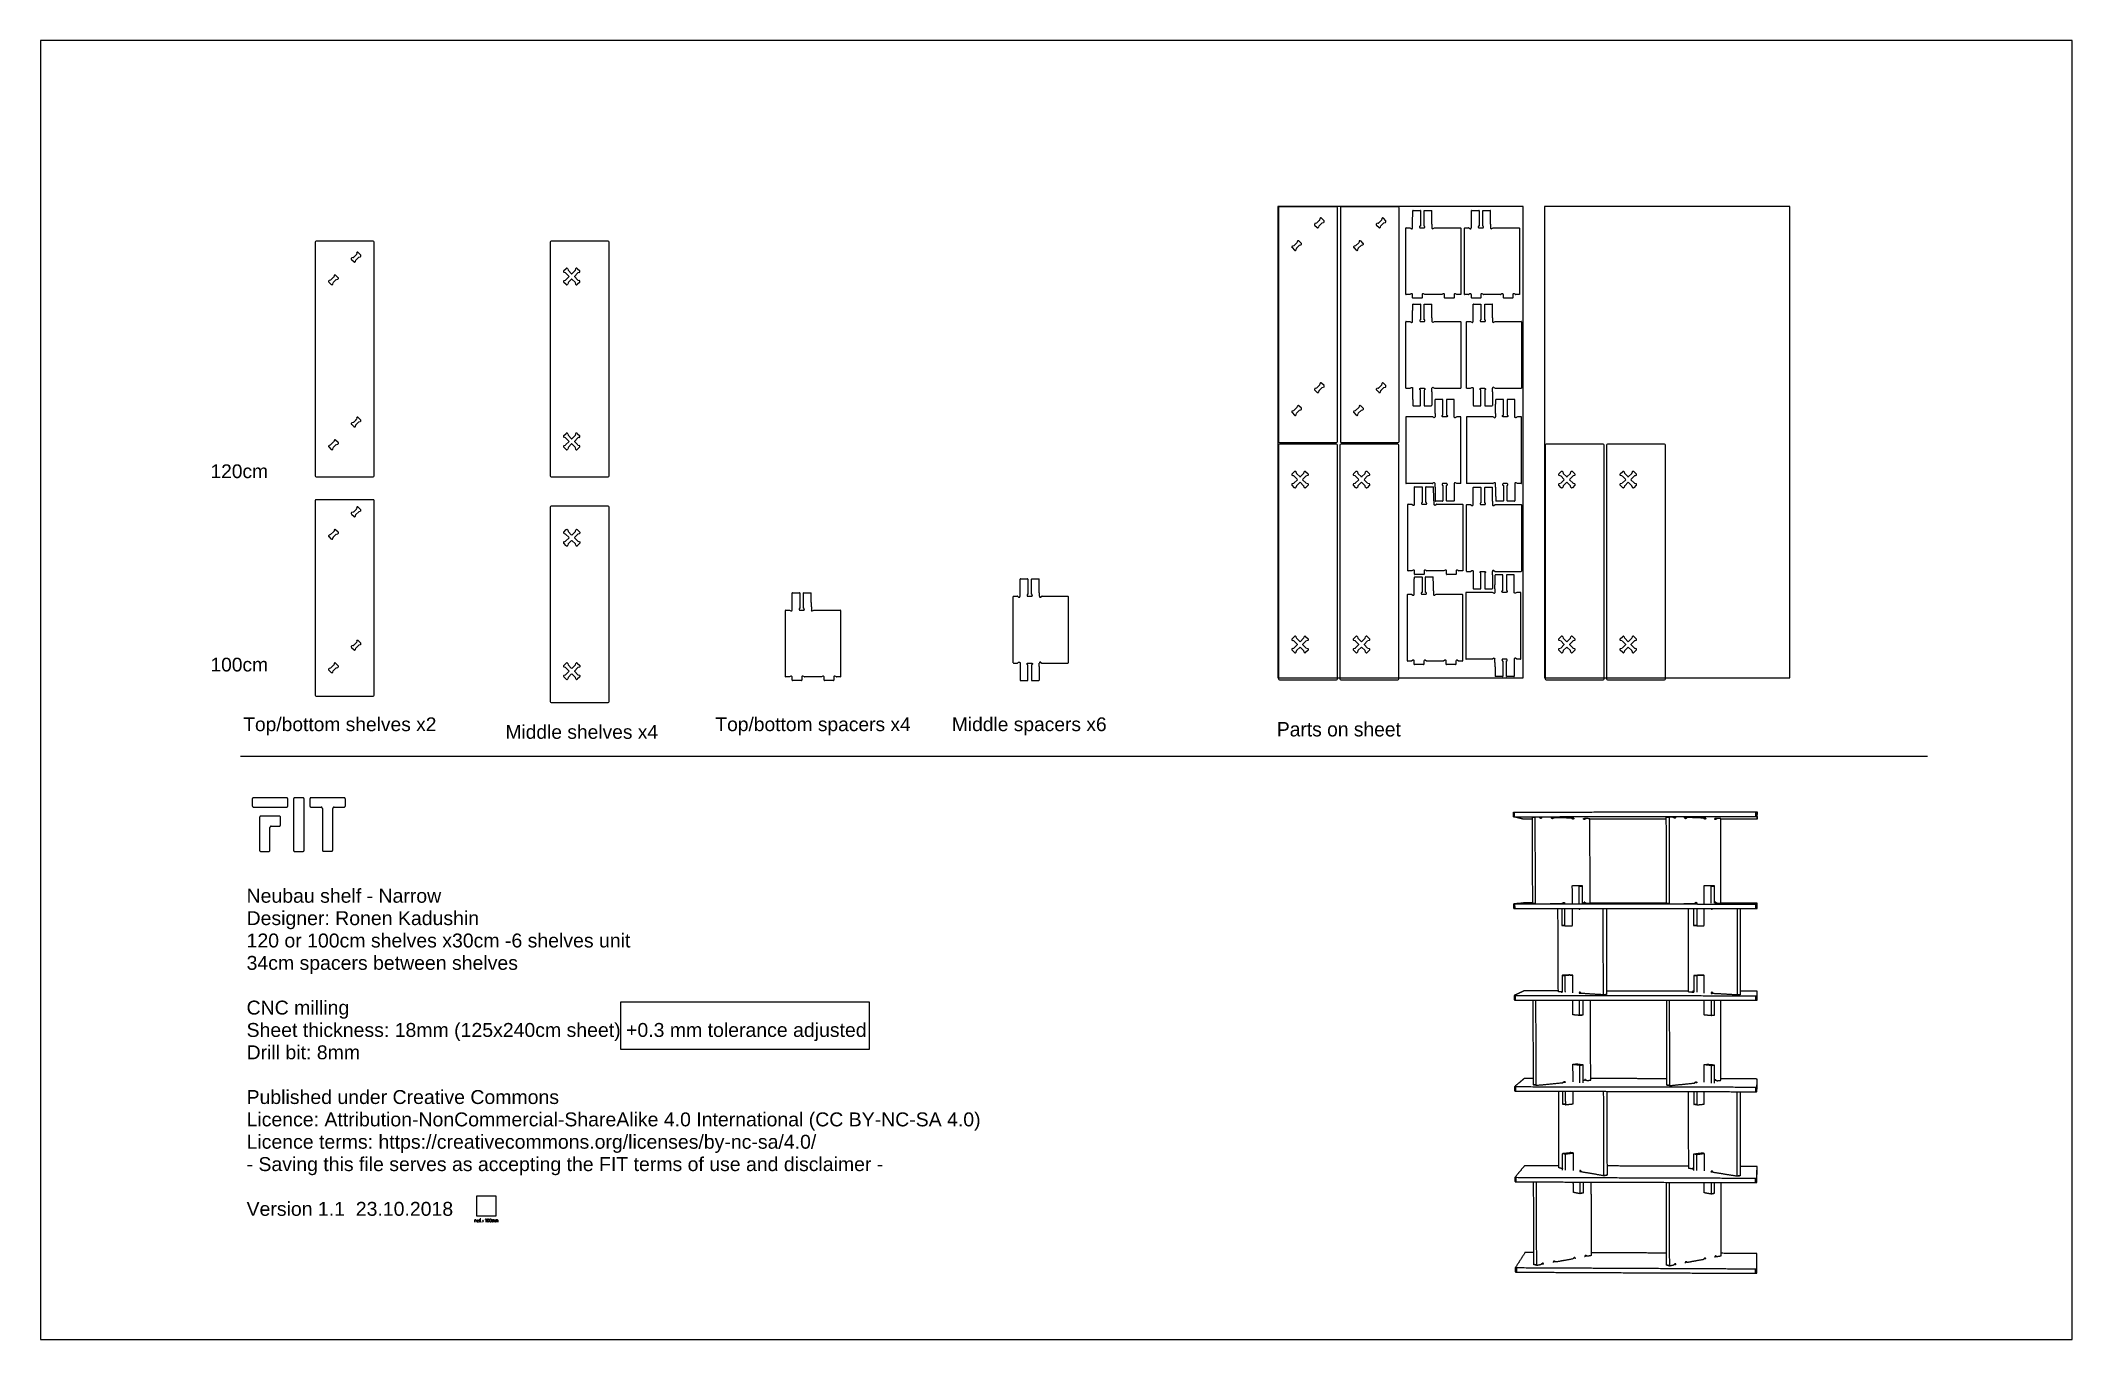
# Model space of a CAD drawing. Header units: millimetres. Extents: x -4641 to 5704, y -3753 to 2864.
import ezdxf

# ---------------------------------------------------------------- set-up
doc = ezdxf.new("R2010")
doc.units = ezdxf.units.MM
doc.header["$MEASUREMENT"] = 0
doc.layers.add('Default', color=18, linetype='Continuous', true_color=0x000000)
doc.layers.add('Layer 02', color=1, linetype='Continuous', true_color=0xff0000)

msp = doc.modelspace()

# ---------------------------------------------------------------- texts
at = {"layer": 'Layer 02', "attachment_point": 7, "line_spacing_factor": 0.963855}
for s, insert, char_height, width in [('\\fArial;120cm', (-3776, 634), 70, 344.94), ('\\fArial;100cm', (-3776, -351), 70, 344.94), ('\\fArial;Top/bottom shelves x2', (-3609, -675), 70, 1038.61), ('\\fArial;Middle shelves x4', (-2274, -694), 70, 830.72), ('\\fArial;Top/bottom spacers x4', (-1205, -675), 70, 1050.84), ('\\fArial;Middle spacers x6', (-1, -675), 70, 841.69), ('\\fMyriadPro-Regular;Parts on sheet', (1654, -682), 73.22, 695.35), ('\\fArial;Neubau shelf - Narrow\\PDesigner: Ronen Kadushin\\P120 or 100cm shelves x30cm -6 shelves unit\\P34cm spacers between shelves\\P\\PCNC milling\\PSheet thickness: 18mm (125x240cm sheet) +0.3 mm tolerance adjusted\\PDrill bit: 8mm\\P\\PPublished under Creative Commons\\PLicence: Attribution-NonCommercial-ShareAlike 4.0 International (CC BY-NC-SA 4.0)\\PLicence terms: https://creativecommons.org/licenses/by-nc-sa/4.0/\\P- Saving this file serves as accepting the FIT terms of use and disclaimer -\\P\\PVersion 1.1  23.10.2018', (-3592, -3124), 70.9, 3775.82)]:
    msp.add_mtext(s, dxfattribs=dict(at, insert=insert, char_height=char_height, width=width))

# ---------------------------------------------------------------- linework, layer by layer
at = {"layer": 'Default'}
for p, q in [((2347, 1999), (2384, 1999)), ((2385, 1998), (2385, 1920)), ((2403, 1920), (2403, 1998)), ((2404, 1999), (2441, 1999)), ((2646, 1999), (2683, 1999)), ((2684, 1998), (2684, 1920)), ((2702, 1920), (2702, 1998)), ((2703, 1999), (2740, 1999)), ((1846, 1924), (1859, 1911)), ((1856, 1934), (1848, 1932)), ((1871, 1949), (1856, 1934)), ((1867, 1913), (1869, 1921)), ((1869, 1921), (1884, 1936)), ((1873, 1957), (1871, 1949)), ((1894, 1946), (1881, 1959)), ((1885, 1936), (1892, 1938)), ((2161, 1924), (2174, 1911)), ((2170, 1934), (2163, 1932)), ((2186, 1949), (2171, 1934)), ((2182, 1913), (2183, 1921)), ((2184, 1921), (2199, 1936)), ((2188, 1957), (2186, 1949)), ((2209, 1946), (2196, 1959)), ((2199, 1936), (2207, 1938)), ((2311, 1571), (2311, 1909)), ((2312, 1910), (2331, 1910)), ((2332, 1910), (2338, 1906)), ((2385, 1910), (2403, 1910)), ((2443, 1928), (2443, 1910)), ((2450, 1906), (2456, 1910)), ((2457, 1910), (2590, 1910)), ((2591, 1909), (2591, 1571)), ((2610, 1571), (2610, 1909)), ((2611, 1910), (2630, 1910)), ((2631, 1910), (2637, 1906)), ((2684, 1910), (2702, 1910)), ((2742, 1928), (2742, 1910)), ((2749, 1906), (2755, 1910)), ((2756, 1910), (2889, 1910)), ((2890, 1909), (2890, 1571)), ((-3049, 1759), (-3056, 1757)), ((-3033, 1774), (-3048, 1759)), ((-3036, 1746), (-3020, 1761)), ((-3031, 1782), (-3033, 1775)), ((-3011, 1771), (-3023, 1784)), ((-3020, 1761), (-3013, 1763)), ((1731, 1809), (1744, 1796)), ((1740, 1818), (1733, 1816)), ((1756, 1834), (1741, 1819)), ((1752, 1798), (1754, 1805)), ((1754, 1806), (1769, 1821)), ((1758, 1841), (1756, 1834)), ((1779, 1831), (1766, 1844)), ((1769, 1821), (1777, 1823)), ((2046, 1809), (2058, 1796)), ((2055, 1818), (2048, 1816)), ((2071, 1834), (2055, 1819)), ((2066, 1798), (2068, 1805)), ((2068, 1806), (2084, 1821)), ((2073, 1841), (2071, 1834)), ((2093, 1831), (2081, 1844)), ((2084, 1821), (2091, 1823)), ((-3149, 1659), (-3164, 1644)), ((-3146, 1667), (-3148, 1659)), ((-3126, 1656), (-3139, 1669)), ((-3058, 1749), (-3045, 1736)), ((-3038, 1738), (-3036, 1746)), ((-1978, 1691), (-1965, 1703)), ((-1968, 1681), (-1976, 1683)), ((-1950, 1662), (-1968, 1681)), ((-1968, 1644), (-1950, 1662)), ((-1957, 1701), (-1955, 1694)), ((-1955, 1694), (-1937, 1675)), ((-1936, 1675), (-1918, 1694)), ((-1905, 1681), (-1923, 1662)), ((-1923, 1662), (-1905, 1644)), ((-1918, 1694), (-1916, 1701)), ((-1908, 1703), (-1896, 1691)), ((-1898, 1683), (-1905, 1681)), ((-3173, 1634), (-3161, 1621)), ((-3164, 1643), (-3171, 1642)), ((-3153, 1623), (-3151, 1630)), ((-3151, 1631), (-3136, 1646)), ((-3135, 1646), (-3128, 1648)), ((-1965, 1621), (-1978, 1634)), ((-1976, 1642), (-1968, 1643)), ((-1955, 1630), (-1957, 1623)), ((-1937, 1649), (-1955, 1631)), ((-1918, 1631), (-1936, 1649)), ((-1916, 1623), (-1918, 1630)), ((-1896, 1634), (-1908, 1621)), ((-1905, 1643), (-1898, 1642)), ((2331, 1570), (2312, 1570)), ((2338, 1574), (2332, 1570)), ((2345, 1553), (2345, 1570)), ((2393, 1552), (2346, 1552)), ((2394, 1570), (2394, 1553)), ((2407, 1570), (2401, 1574)), ((2494, 1570), (2408, 1570)), ((2501, 1574), (2495, 1570)), ((2508, 1553), (2508, 1570)), ((2556, 1552), (2509, 1552)), ((2557, 1570), (2557, 1553)), ((2570, 1570), (2564, 1574)), ((2590, 1570), (2571, 1570)), ((2630, 1570), (2611, 1570)), ((2637, 1574), (2631, 1570)), ((2644, 1553), (2644, 1570)), ((2692, 1552), (2645, 1552)), ((2693, 1570), (2693, 1553)), ((2706, 1570), (2700, 1574)), ((2793, 1570), (2707, 1570)), ((2800, 1574), (2794, 1570)), ((2807, 1553), (2807, 1570)), ((2855, 1552), (2808, 1552)), ((2856, 1570), (2856, 1553)), ((2869, 1570), (2863, 1574)), ((2889, 1570), (2870, 1570)), ((2347, 1522), (2384, 1522)), ((2385, 1521), (2385, 1442)), ((2403, 1442), (2403, 1521)), ((2404, 1522), (2441, 1522)), ((2443, 1451), (2443, 1433)), ((2655, 1522), (2692, 1522)), ((2693, 1521), (2693, 1442)), ((2712, 1442), (2712, 1521)), ((2713, 1522), (2750, 1522)), ((2751, 1451), (2751, 1433)), ((2311, 1094), (2311, 1432)), ((2312, 1433), (2331, 1433)), ((2332, 1433), (2338, 1429)), ((2385, 1433), (2403, 1433)), ((2450, 1429), (2456, 1433)), ((2457, 1433), (2590, 1433)), ((2591, 1432), (2591, 1094)), ((2619, 1094), (2619, 1432)), ((2620, 1433), (2640, 1433)), ((2640, 1433), (2647, 1429)), ((2693, 1433), (2711, 1433)), ((2758, 1429), (2765, 1433)), ((2765, 1433), (2898, 1433)), ((2899, 1432), (2899, 1094)), ((1846, 1084), (1859, 1071)), ((1856, 1094), (1848, 1092)), ((1871, 1109), (1856, 1094)), ((1867, 1073), (1869, 1081)), ((1869, 1081), (1884, 1096)), ((1873, 1117), (1871, 1109)), ((1894, 1106), (1881, 1119)), ((1885, 1096), (1892, 1098)), ((2161, 1084), (2174, 1071)), ((2170, 1094), (2163, 1092)), ((2186, 1109), (2171, 1094)), ((2182, 1073), (2183, 1081)), ((2184, 1081), (2199, 1096)), ((2188, 1117), (2186, 1109)), ((2209, 1106), (2196, 1119)), ((2199, 1096), (2207, 1098)), ((2312, 1093), (2331, 1093)), ((2332, 1093), (2338, 1097)), ((2385, 1093), (2403, 1093)), ((2385, 1005), (2385, 1083)), ((2403, 1083), (2403, 1005)), ((2443, 1075), (2443, 1093)), ((2450, 1097), (2456, 1093)), ((2457, 1093), (2590, 1093)), ((2498, 1036), (2461, 1036)), ((2499, 956), (2499, 1035)), ((2517, 1035), (2517, 956)), ((2555, 1036), (2518, 1036)), ((2620, 1093), (2640, 1093)), ((2640, 1093), (2647, 1097)), ((2693, 1093), (2711, 1093)), ((2693, 1005), (2693, 1083)), ((2712, 1083), (2712, 1005)), ((2751, 1075), (2751, 1093)), ((2758, 1097), (2765, 1093)), ((2765, 1093), (2898, 1093)), ((2806, 1036), (2769, 1036)), ((2807, 956), (2807, 1035)), ((2826, 1035), (2826, 956)), ((2864, 1036), (2827, 1036)), ((-3033, 934), (-3048, 919)), ((-3031, 942), (-3033, 935)), ((-3011, 931), (-3023, 944)), ((1731, 969), (1744, 956)), ((1740, 978), (1733, 976)), ((1756, 994), (1741, 979)), ((1752, 958), (1754, 965)), ((1754, 966), (1769, 981)), ((1758, 1001), (1756, 994)), ((1779, 991), (1766, 1004)), ((1769, 981), (1777, 983)), ((2046, 969), (2058, 956)), ((2055, 978), (2048, 976)), ((2071, 994), (2055, 979)), ((2066, 958), (2068, 965)), ((2068, 966), (2084, 981)), ((2073, 1001), (2071, 994)), ((2093, 991), (2081, 1004)), ((2084, 981), (2091, 983)), ((2311, 946), (2311, 608)), ((2445, 947), (2312, 947)), ((2347, 1004), (2384, 1004)), ((2404, 1004), (2441, 1004)), ((2452, 943), (2446, 947)), ((2459, 965), (2459, 947)), ((2517, 947), (2499, 947)), ((2570, 947), (2564, 943)), ((2590, 947), (2571, 947)), ((2591, 608), (2591, 946)), ((2619, 946), (2619, 608)), ((2754, 947), (2620, 947)), ((2655, 1004), (2692, 1004)), ((2713, 1004), (2750, 1004)), ((2761, 943), (2754, 947)), ((2767, 965), (2767, 947)), ((2825, 947), (2807, 947)), ((2879, 947), (2872, 943)), ((2898, 947), (2879, 947)), ((2899, 608), (2899, 946)), ((-3126, 816), (-3139, 829)), ((-3058, 909), (-3045, 896)), ((-3049, 919), (-3056, 917)), ((-3038, 898), (-3036, 906)), ((-3036, 906), (-3020, 921)), ((-3020, 921), (-3013, 923)), ((-1978, 851), (-1965, 863)), ((-1968, 841), (-1976, 843)), ((-1950, 822), (-1968, 841)), ((-1957, 861), (-1955, 854)), ((-1955, 854), (-1937, 835)), ((-1936, 835), (-1918, 854)), ((-1905, 841), (-1923, 822)), ((-1918, 854), (-1916, 861)), ((-1908, 863), (-1896, 851)), ((-1898, 843), (-1905, 841)), ((-3173, 794), (-3161, 781)), ((-3164, 803), (-3171, 802)), ((-3149, 819), (-3164, 804)), ((-3153, 783), (-3151, 790)), ((-3151, 791), (-3136, 806)), ((-3146, 827), (-3148, 819)), ((-3135, 806), (-3128, 808)), ((-1965, 781), (-1978, 794)), ((-1976, 802), (-1968, 803)), ((-1968, 804), (-1950, 822)), ((-1955, 790), (-1957, 783)), ((-1937, 809), (-1955, 791)), ((-1918, 791), (-1936, 809)), ((-1923, 822), (-1905, 804)), ((-1916, 783), (-1918, 790)), ((-1896, 794), (-1908, 781)), ((-1905, 803), (-1898, 802)), ((1731, 656), (1743, 669)), ((1740, 646), (1733, 648)), ((1759, 628), (1741, 646)), ((1741, 609), (1759, 627)), ((1751, 667), (1753, 659)), ((1753, 659), (1772, 641)), ((1772, 641), (1790, 659)), ((1803, 646), (1785, 628)), ((1785, 627), (1803, 609)), ((1791, 659), (1792, 667)), ((1800, 669), (1813, 656)), ((1811, 648), (1804, 646)), ((2044, 656), (2056, 669)), ((2053, 646), (2046, 648)), ((2072, 628), (2053, 646)), ((2053, 609), (2072, 627)), ((2064, 667), (2066, 659)), ((2066, 659), (2085, 641)), ((2085, 641), (2103, 659)), ((2116, 646), (2098, 628)), ((2098, 627), (2116, 609)), ((2104, 659), (2105, 667)), ((2113, 669), (2126, 656)), ((2124, 648), (2117, 646)), ((3089, 656), (3102, 669)), ((3098, 646), (3091, 648)), ((3117, 628), (3099, 646)), ((3099, 609), (3117, 627)), ((3110, 667), (3111, 659)), ((3112, 659), (3130, 641)), ((3130, 641), (3149, 659)), ((3162, 646), (3143, 628)), ((3143, 627), (3162, 609)), ((3149, 659), (3151, 667)), ((3159, 669), (3171, 656)), ((3169, 648), (3162, 646)), ((3402, 656), (3415, 669)), ((3411, 646), (3404, 648)), ((3430, 628), (3412, 646)), ((3412, 609), (3430, 627)), ((3423, 667), (3424, 659)), ((3425, 659), (3443, 641)), ((3443, 641), (3462, 659)), ((3475, 646), (3456, 628)), ((3456, 627), (3475, 609)), ((3462, 659), (3464, 667)), ((3472, 669), (3484, 656)), ((3482, 648), (3475, 646)), ((1743, 586), (1731, 599)), ((1733, 607), (1740, 609)), ((1753, 596), (1751, 588)), ((1772, 614), (1753, 596)), ((1790, 596), (1772, 614)), ((1792, 588), (1791, 596)), ((1813, 599), (1800, 586)), ((1804, 609), (1811, 607)), ((2056, 586), (2044, 599)), ((2046, 607), (2053, 609)), ((2066, 596), (2064, 588)), ((2085, 614), (2066, 596)), ((2103, 596), (2085, 614)), ((2105, 588), (2104, 596)), ((2126, 599), (2113, 586)), ((2117, 609), (2124, 607)), ((2445, 607), (2312, 607)), ((2356, 591), (2393, 591)), ((2394, 590), (2394, 511)), ((2413, 511), (2413, 590)), ((2414, 591), (2451, 591)), ((2452, 611), (2446, 607)), ((2453, 520), (2453, 502)), ((2459, 589), (2459, 607)), ((2498, 518), (2461, 518)), ((2517, 607), (2499, 607)), ((2499, 597), (2499, 519)), ((2517, 519), (2517, 597)), ((2555, 518), (2518, 518)), ((2570, 607), (2564, 611)), ((2590, 607), (2571, 607)), ((2754, 607), (2620, 607)), ((2655, 589), (2692, 589)), ((2693, 588), (2693, 510)), ((2712, 510), (2712, 588)), ((2713, 589), (2750, 589)), ((2751, 518), (2751, 500)), ((2761, 611), (2754, 607)), ((2767, 589), (2767, 607)), ((2806, 518), (2769, 518)), ((2825, 607), (2807, 607)), ((2807, 597), (2807, 519)), ((2826, 519), (2826, 597)), ((2864, 518), (2827, 518)), ((2879, 607), (2872, 611)), ((2898, 607), (2879, 607)), ((3102, 586), (3089, 599)), ((3091, 607), (3098, 609)), ((3111, 596), (3110, 588)), ((3130, 614), (3112, 596)), ((3149, 596), (3130, 614)), ((3151, 588), (3149, 596)), ((3171, 599), (3159, 586)), ((3162, 609), (3169, 607)), ((3415, 586), (3402, 599)), ((3404, 607), (3411, 609)), ((3424, 596), (3423, 588)), ((3443, 614), (3425, 596)), ((3462, 596), (3443, 614)), ((3464, 588), (3462, 596)), ((3484, 599), (3472, 586)), ((3475, 609), (3482, 607)), ((-3058, 452), (-3045, 440)), ((-3049, 462), (-3056, 460)), ((-3033, 477), (-3048, 462)), ((-3038, 442), (-3036, 449)), ((-3036, 449), (-3020, 464)), ((-3031, 485), (-3033, 478)), ((-3011, 474), (-3023, 487)), ((-3020, 465), (-3013, 467)), ((2321, 163), (2321, 501)), ((2322, 502), (2341, 502)), ((2341, 502), (2348, 498)), ((2395, 502), (2413, 502)), ((2459, 498), (2466, 502)), ((2466, 502), (2600, 502)), ((2601, 501), (2601, 163)), ((2619, 161), (2619, 499)), ((2620, 500), (2640, 500)), ((2640, 500), (2647, 496)), ((2693, 500), (2711, 500)), ((2758, 496), (2765, 500)), ((2765, 500), (2898, 500)), ((2899, 499), (2899, 161)), ((-3173, 337), (-3161, 324)), ((-3164, 347), (-3171, 345)), ((-3149, 362), (-3164, 347)), ((-3153, 326), (-3151, 334)), ((-3151, 334), (-3136, 349)), ((-3146, 370), (-3148, 362)), ((-3126, 359), (-3139, 372)), ((-3135, 349), (-3128, 351)), ((-1977, 360), (-1965, 373)), ((-1968, 350), (-1975, 352)), ((-1975, 311), (-1968, 313)), ((-1949, 332), (-1968, 350)), ((-1968, 313), (-1949, 331)), ((-1957, 371), (-1955, 363)), ((-1955, 363), (-1937, 345)), ((-1937, 318), (-1955, 300)), ((-1936, 345), (-1918, 363)), ((-1918, 300), (-1936, 318)), ((-1905, 350), (-1923, 332)), ((-1923, 331), (-1905, 313)), ((-1918, 363), (-1916, 371)), ((-1908, 373), (-1895, 360)), ((-1897, 352), (-1905, 350)), ((-1905, 313), (-1897, 311)), ((-1965, 290), (-1977, 303)), ((-1955, 300), (-1957, 293)), ((-1916, 293), (-1918, 300)), ((-1895, 303), (-1908, 290)), ((348, 122), (385, 122)), ((386, 121), (386, 43)), ((404, 43), (404, 121)), ((405, 122), (442, 122)), ((2341, 162), (2322, 162)), ((2348, 166), (2341, 162)), ((2355, 145), (2355, 162)), ((2355, 132), (2392, 132)), ((2403, 144), (2356, 144)), ((2393, 131), (2393, 53)), ((2404, 162), (2404, 145)), ((2417, 162), (2410, 166)), ((2411, 53), (2411, 131)), ((2412, 132), (2449, 132)), ((2504, 162), (2417, 162)), ((2511, 166), (2504, 162)), ((2518, 145), (2518, 162)), ((2566, 144), (2519, 144)), ((2567, 162), (2567, 145)), ((2580, 162), (2573, 166)), ((2600, 162), (2580, 162)), ((2620, 160), (2640, 160)), ((2640, 160), (2647, 164)), ((2693, 160), (2711, 160)), ((2693, 72), (2693, 151)), ((2712, 151), (2712, 72)), ((2751, 142), (2751, 160)), ((2758, 164), (2765, 160)), ((2765, 160), (2898, 160)), ((2803, 142), (2766, 142)), ((2804, 62), (2804, 141)), ((2823, 141), (2823, 62)), ((2861, 142), (2824, 142)), ((-813, 51), (-776, 51)), ((-775, 50), (-775, -28)), ((-756, -28), (-756, 50)), ((-755, 51), (-718, 51)), ((312, -306), (312, 32)), ((313, 33), (332, 33)), ((333, 33), (339, 29)), ((386, 33), (404, 33)), ((444, 51), (444, 33)), ((451, 29), (457, 33)), ((458, 33), (591, 33)), ((592, 32), (592, -306)), ((2319, -296), (2319, 42)), ((2320, 43), (2339, 43)), ((2340, 43), (2346, 39)), ((2393, 43), (2411, 43)), ((2451, 61), (2451, 43)), ((2458, 39), (2464, 43)), ((2465, 43), (2598, 43)), ((2599, 42), (2599, -296)), ((2616, 52), (2616, -286)), ((2751, 53), (2617, 53)), ((2655, 71), (2692, 71)), ((2713, 71), (2750, 71)), ((2758, 49), (2751, 53)), ((2764, 71), (2764, 53)), ((2822, 53), (2804, 53)), ((2876, 53), (2869, 49)), ((2895, 53), (2876, 53)), ((2896, -286), (2896, 52)), ((-848, -377), (-848, -39)), ((-847, -38), (-828, -38)), ((-828, -38), (-821, -41)), ((-774, -38), (-756, -38)), ((-716, -20), (-716, -38)), ((-710, -41), (-703, -38)), ((-703, -38), (-569, -38)), ((-568, -39), (-568, -377)), ((-3033, -203), (-3048, -218)), ((-3031, -195), (-3033, -202)), ((-3011, -206), (-3023, -193)), ((1731, -184), (1743, -171)), ((1740, -194), (1733, -192)), ((1759, -212), (1741, -194)), ((1751, -173), (1753, -181)), ((1753, -181), (1772, -199)), ((1772, -199), (1790, -181)), ((1803, -194), (1785, -212)), ((1791, -181), (1792, -173)), ((1800, -171), (1813, -184)), ((1811, -192), (1804, -194)), ((2044, -184), (2056, -171)), ((2053, -194), (2046, -192)), ((2072, -212), (2053, -194)), ((2064, -173), (2066, -181)), ((2066, -181), (2085, -199)), ((2085, -199), (2103, -181)), ((2116, -194), (2098, -212)), ((2104, -181), (2105, -173)), ((2113, -171), (2126, -184)), ((2124, -192), (2117, -194)), ((3089, -184), (3102, -171)), ((3098, -194), (3091, -192)), ((3117, -212), (3099, -194)), ((3110, -173), (3111, -181)), ((3112, -181), (3130, -199)), ((3130, -199), (3149, -181)), ((3162, -194), (3143, -212)), ((3149, -181), (3151, -173)), ((3159, -171), (3171, -184)), ((3169, -192), (3162, -194)), ((3402, -184), (3415, -171)), ((3411, -194), (3404, -192)), ((3430, -212), (3412, -194)), ((3423, -173), (3424, -181)), ((3425, -181), (3443, -199)), ((3443, -199), (3462, -181)), ((3475, -194), (3456, -212)), ((3462, -181), (3464, -173)), ((3472, -171), (3484, -184)), ((3482, -192), (3475, -194)), ((-3146, -310), (-3148, -318)), ((-3126, -321), (-3139, -308)), ((-3058, -228), (-3045, -240)), ((-3049, -218), (-3056, -220)), ((-3038, -238), (-3036, -231)), ((-3036, -231), (-3020, -216)), ((-3020, -215), (-3013, -213)), ((-1977, -320), (-1965, -307)), ((-1957, -309), (-1955, -317)), ((-1918, -317), (-1916, -309)), ((-1908, -307), (-1895, -320)), ((313, -307), (332, -307)), ((333, -307), (339, -303)), ((386, -307), (404, -307)), ((444, -325), (444, -307)), ((451, -303), (457, -307)), ((458, -307), (591, -307)), ((1743, -254), (1731, -241)), ((1733, -233), (1740, -231)), ((1741, -231), (1759, -213)), ((1753, -244), (1751, -252)), ((1772, -226), (1753, -244)), ((1790, -244), (1772, -226)), ((1785, -213), (1803, -231)), ((1792, -252), (1791, -244)), ((1813, -241), (1800, -254)), ((1804, -231), (1811, -233)), ((2056, -254), (2044, -241)), ((2046, -233), (2053, -231)), ((2053, -231), (2072, -213)), ((2066, -244), (2064, -252)), ((2085, -226), (2066, -244)), ((2103, -244), (2085, -226)), ((2098, -213), (2116, -231)), ((2105, -252), (2104, -244)), ((2126, -241), (2113, -254)), ((2117, -231), (2124, -233)), ((2339, -297), (2320, -297)), ((2346, -293), (2340, -297)), ((2353, -314), (2353, -297)), ((2402, -297), (2402, -314)), ((2415, -297), (2409, -293)), ((2502, -297), (2416, -297)), ((2509, -293), (2503, -297)), ((2516, -314), (2516, -297)), ((2565, -297), (2565, -314)), ((2578, -297), (2572, -293)), ((2598, -297), (2579, -297)), ((2751, -287), (2617, -287)), ((2758, -283), (2751, -287)), ((2764, -305), (2764, -287)), ((2822, -287), (2804, -287)), ((2804, -297), (2804, -375)), ((2823, -375), (2823, -297)), ((2876, -287), (2869, -283)), ((2895, -287), (2876, -287)), ((3102, -254), (3089, -241)), ((3091, -233), (3098, -231)), ((3099, -231), (3117, -213)), ((3111, -244), (3110, -252)), ((3130, -226), (3112, -244)), ((3149, -244), (3130, -226)), ((3143, -213), (3162, -231)), ((3151, -252), (3149, -244)), ((3171, -241), (3159, -254)), ((3162, -231), (3169, -233)), ((3415, -254), (3402, -241)), ((3404, -233), (3411, -231)), ((3412, -231), (3430, -213)), ((3424, -244), (3423, -252)), ((3443, -226), (3425, -244)), ((3462, -244), (3443, -226)), ((3456, -213), (3475, -231)), ((3464, -252), (3462, -244)), ((3484, -241), (3472, -254)), ((3475, -231), (3482, -233)), ((-3173, -343), (-3161, -356)), ((-3164, -333), (-3171, -335)), ((-3149, -318), (-3164, -333)), ((-3153, -354), (-3151, -346)), ((-3151, -346), (-3136, -331)), ((-3135, -331), (-3128, -329)), ((-1965, -390), (-1977, -377)), ((-1968, -330), (-1975, -328)), ((-1975, -369), (-1968, -367)), ((-1949, -348), (-1968, -330)), ((-1968, -367), (-1949, -349)), ((-1955, -380), (-1957, -387)), ((-1955, -317), (-1937, -335)), ((-1937, -362), (-1955, -380)), ((-1936, -335), (-1918, -317)), ((-1918, -380), (-1936, -362)), ((-1905, -330), (-1923, -348)), ((-1923, -349), (-1905, -367)), ((-1916, -387), (-1918, -380)), ((-1895, -377), (-1908, -390)), ((-1897, -328), (-1905, -330)), ((-1905, -367), (-1897, -369)), ((-828, -378), (-847, -378)), ((-821, -374), (-828, -377)), ((-814, -395), (-814, -378)), ((-766, -396), (-813, -396)), ((-765, -378), (-765, -395)), ((-752, -377), (-759, -374)), ((-665, -378), (-752, -378)), ((-658, -374), (-665, -377)), ((-651, -395), (-651, -378)), ((-603, -396), (-650, -396)), ((-602, -378), (-602, -395)), ((-589, -377), (-596, -374)), ((-569, -378), (-589, -378)), ((348, -396), (385, -396)), ((386, -395), (386, -316)), ((404, -316), (404, -395)), ((405, -396), (442, -396)), ((2401, -315), (2354, -315)), ((2564, -315), (2517, -315)), ((2803, -376), (2766, -376)), ((2861, -376), (2824, -376))]:
    msp.add_line(p, q, dxfattribs=at)
for points in [[(1663, 2012), (1663, 822)], [(1958, 2017), (1668, 2017)], [(1963, 822), (1963, 2012)], [(1977, 2012), (1977, 822)], [(2272, 2017), (1982, 2017)], [(2277, 822), (2277, 2012)], [(-3242, 1837), (-3242, 647)], [(-2947, 1842), (-3237, 1842)], [(-2942, 647), (-2942, 1837)], [(-2046, 1837), (-2046, 647)], [(-1751, 1842), (-2041, 1842)], [(-1746, 647), (-1746, 1837)], [(1662, 803), (1662, -387)], [(1957, 808), (1667, 808)], [(1668, 817), (1958, 817)], [(1962, -387), (1962, 803)], [(1975, 803), (1975, -387)], [(2270, 808), (1980, 808)], [(1982, 817), (2272, 817)], [(2275, -387), (2275, 803)], [(3020, 803), (3020, -387)], [(3315, 808), (3025, 808)], [(3320, -387), (3320, 803)], [(3333, 803), (3333, -387)], [(3628, 808), (3338, 808)], [(3633, -387), (3633, 803)], [(-3237, 642), (-2947, 642)], [(-2041, 642), (-1751, 642)], [(-3242, 520), (-3242, -470)], [(-2947, 525), (-3237, 525)], [(-2942, -470), (-2942, 520)], [(-2046, 487), (-2046, -503)], [(-1751, 492), (-2041, 492)], [(-1746, -503), (-1746, 487)], [(1667, -392), (1957, -392)], [(1980, -392), (2270, -392)], [(3025, -392), (3315, -392)], [(3338, -392), (3628, -392)], [(-3237, -475), (-2947, -475)], [(-2041, -508), (-1751, -508)]]:
    msp.add_lwpolyline(points, dxfattribs=at)
for centre, radius, start, end in [((1668, 2012), 5, 90, 180), ((1958, 2012), 5, 0, 90), ((1982, 2012), 5, 90, 180), ((2272, 2012), 5, 0, 90), ((2347, 1998), 1, 90, 179.3999), ((2384, 1998), 1, 0, 90), ((2404, 1998), 1, 90, 180), ((2441, 1998), 1, 0.6001, 90), ((2646, 1998), 1, 90, 179.3999), ((2683, 1998), 1, 0, 90), ((2703, 1998), 1, 90, 180), ((2740, 1998), 1, 0.6001, 90), ((1850, 1927), 4.65, 105.0415, 225), ((1855, 1934), 0.85, 285.0416, 315), ((1862, 1915), 4.65, 225, 344.9584), ((1870, 1920), 0.85, 135, 164.9584), ((1871, 1950), 0.85, 315, 344.9584), ((1878, 1956), 4.65, 104.9793, 164.9585), ((1878, 1956), 4.65, 45, 104.9793), ((1885, 1936), 0.85, 105.0416, 135), ((1891, 1943), 4.65, 285.0415, 45), ((2164, 1927), 4.65, 105.0415, 225), ((2170, 1934), 0.85, 285.0416, 315), ((2177, 1915), 4.65, 225, 344.9584), ((2184, 1920), 0.85, 135, 164.9584), ((2185, 1950), 0.85, 315, 344.9584), ((2193, 1956), 4.65, 104.9793, 164.9585), ((2193, 1956), 4.65, 45, 104.9793), ((2199, 1936), 0.85, 105.0416, 135), ((2205, 1943), 4.65, 285.0415, 45), ((2312, 1909), 1, 90, 180), ((2331, 1909), 1, 60.0416, 89.9999), ((2404, 1920), 0.5, 180, 264.2608), ((2447, 1910), 4.5, 180, 299.9585), ((2457, 1909), 1, 90.0001, 119.9584), ((2590, 1909), 1, 0, 90), ((2611, 1909), 1, 90, 180), ((2630, 1909), 1, 60.0416, 89.9999), ((2703, 1920), 0.5, 180, 264.2608), ((2746, 1910), 4.5, 180, 299.9585), ((2756, 1909), 1, 90.0001, 119.9584), ((2889, 1909), 1, 0, 90), ((-3237, 1837), 5, 90, 180), ((-3049, 1760), 0.85, 285.0416, 315), ((-3034, 1775), 0.85, 315, 344.9584), ((-3027, 1781), 4.65, 104.9793, 164.9585), ((-3027, 1781), 4.65, 45, 104.9793), ((-3020, 1761), 0.85, 105.0416, 135), ((-3014, 1768), 4.65, 285.0415, 45), ((-2947, 1837), 5, 0, 90), ((-2041, 1837), 5, 90, 180), ((-1751, 1837), 5, 0, 90), ((1734, 1812), 4.65, 105.0415, 225), ((1740, 1819), 0.85, 285.0416, 315), ((1747, 1799), 4.65, 225, 344.9584), ((1754, 1805), 0.85, 135, 164.9584), ((1755, 1834), 0.85, 315, 344.9584), ((1763, 1840), 4.65, 104.9793, 164.9585), ((1763, 1840), 4.65, 45, 104.9793), ((1770, 1820), 0.85, 105.0416, 135), ((1775, 1828), 4.65, 285.0415, 45), ((2049, 1812), 4.65, 105.0415, 225), ((2055, 1819), 0.85, 285.0416, 315), ((2062, 1799), 4.65, 225, 344.9584), ((2069, 1805), 0.85, 135, 164.9584), ((2070, 1834), 0.85, 315, 344.9584), ((2077, 1840), 4.65, 104.9793, 164.9585), ((2077, 1840), 4.65, 45, 104.9793), ((2084, 1820), 0.85, 105.0416, 135), ((2090, 1828), 4.65, 285.0415, 45), ((-3149, 1659), 0.85, 315, 344.9584), ((-3142, 1665), 4.65, 104.9793, 164.9585), ((-3142, 1665), 4.65, 45, 104.9793), ((-3129, 1653), 4.65, 285.0415, 45), ((-3055, 1752), 4.65, 105.0415, 225), ((-3042, 1740), 4.65, 225, 344.9584), ((-3035, 1745), 0.85, 135, 164.9584), ((-1974, 1687), 4.65, 135, 194.9793), ((-1974, 1687), 4.65, 194.9793, 254.9585), ((-1969, 1680), 0.85, 45, 74.9584), ((-1962, 1700), 4.65, 15.0415, 135), ((-1954, 1694), 0.85, 195.0416, 225), ((-1950, 1662), 0.35, 315, 45), ((-1937, 1676), 0.35, 225, 315), ((-1923, 1662), 0.35, 135, 225), ((-1919, 1694), 0.85, 315, 344.9584), ((-1912, 1700), 4.65, 104.9793, 164.9585), ((-1912, 1700), 4.65, 45, 104.9793), ((-1905, 1680), 0.85, 105.0416, 135), ((-1899, 1687), 4.65, 285.0415, 45), ((-3170, 1637), 4.65, 105.0415, 225), ((-3164, 1644), 0.85, 285.0416, 315), ((-3157, 1624), 4.65, 225, 344.9584), ((-3150, 1630), 0.85, 135, 164.9584), ((-3135, 1645), 0.85, 105.0416, 135), ((-1974, 1637), 4.65, 105.0415, 225), ((-1969, 1644), 0.85, 285.0416, 315), ((-1962, 1624), 4.65, 225, 284.9793), ((-1962, 1624), 4.65, 284.9793, 344.9585), ((-1954, 1630), 0.85, 135, 164.9584), ((-1937, 1649), 0.35, 45, 135), ((-1919, 1630), 0.85, 15.0416, 45), ((-1912, 1624), 4.65, 195.0415, 315), ((-1905, 1644), 0.85, 225, 254.9584), ((-1899, 1637), 4.65, 14.9793, 74.9585), ((-1899, 1637), 4.65, 315, 14.9793), ((2312, 1571), 1, 180, 270), ((2331, 1571), 1, 270, 299.9584), ((2340, 1570), 4.5, 360, 119.9585), ((2346, 1553), 1, 180, 270), ((2393, 1553), 1, 270, 0), ((2398, 1570), 4.5, 60.0415, 180), ((2408, 1571), 1, 240.0416, 270), ((2494, 1571), 1, 270, 299.9584), ((2503, 1570), 4.5, 360, 119.9585), ((2509, 1553), 1, 180, 270), ((2556, 1553), 1, 270, 360), ((2561, 1570), 4.5, 60.0415, 180), ((2571, 1571), 1, 240.0416, 270), ((2590, 1571), 1, 270, 0), ((2611, 1571), 1, 180, 270), ((2630, 1571), 1, 270, 299.9584), ((2639, 1570), 4.5, 360, 119.9585), ((2645, 1553), 1, 180, 270), ((2692, 1553), 1, 270, 0), ((2697, 1570), 4.5, 60.0415, 180), ((2707, 1571), 1, 240.0416, 270), ((2793, 1571), 1, 270, 299.9584), ((2802, 1570), 4.5, 360, 119.9585), ((2808, 1553), 1, 180, 270), ((2855, 1553), 1, 270, 360), ((2860, 1570), 4.5, 60.0415, 180), ((2870, 1571), 1, 240.0416, 270), ((2889, 1571), 1, 270, 0), ((2347, 1521), 1, 90, 179.3999), ((2384, 1521), 1, 0, 90), ((2404, 1521), 1, 90, 180), ((2441, 1521), 1, 0.6001, 90), ((2655, 1521), 1, 90, 179.3999), ((2692, 1521), 1, 0, 90), ((2713, 1521), 1, 90, 180), ((2750, 1521), 1, 0.6001, 90), ((2312, 1432), 1, 90, 180), ((2331, 1432), 1, 60.0416, 89.9999), ((2404, 1442), 0.5, 180, 264.2608), ((2448, 1433), 4.5, 180, 299.9585), ((2457, 1432), 1, 90.0001, 119.9584), ((2590, 1432), 1, 0, 90), ((2620, 1432), 1, 90, 180), ((2640, 1432), 1, 60.0416, 89.9999), ((2712, 1442), 0.5, 180, 264.2608), ((2756, 1433), 4.5, 180, 299.9585), ((2765, 1432), 1, 90.0001, 119.9584), ((2898, 1432), 1, 0, 90), ((1850, 1087), 4.65, 105.0415, 225), ((1855, 1094), 0.85, 285.0416, 315), ((1862, 1075), 4.65, 225, 344.9584), ((1870, 1080), 0.85, 135, 164.9584), ((1871, 1110), 0.85, 315, 344.9584), ((1878, 1116), 4.65, 104.9793, 164.9585), ((1878, 1116), 4.65, 45, 104.9793), ((1885, 1096), 0.85, 105.0416, 135), ((1891, 1103), 4.65, 285.0415, 45), ((2164, 1087), 4.65, 105.0415, 225), ((2170, 1094), 0.85, 285.0416, 315), ((2177, 1075), 4.65, 225, 344.9584), ((2184, 1080), 0.85, 135, 164.9584), ((2185, 1110), 0.85, 315, 344.9584), ((2193, 1116), 4.65, 104.9793, 164.9585), ((2193, 1116), 4.65, 45, 104.9793), ((2199, 1096), 0.85, 105.0416, 135), ((2205, 1103), 4.65, 285.0415, 45), ((2312, 1094), 1, 180, 270), ((2331, 1094), 1, 270.0001, 299.9584), ((2404, 1083), 0.5, 95.7392, 180), ((2448, 1093), 4.5, 60.0415, 180), ((2457, 1094), 1, 240.0416, 269.9999), ((2461, 1035), 1, 90, 179.3999), ((2498, 1035), 1, 0, 90), ((2518, 1035), 1, 90, 180), ((2555, 1035), 1, 0.6001, 90), ((2590, 1094), 1, 270, 0), ((2620, 1094), 1, 180, 270), ((2640, 1094), 1, 270.0001, 299.9584), ((2712, 1083), 0.5, 95.7392, 180), ((2756, 1093), 4.5, 60.0415, 180), ((2765, 1094), 1, 240.0416, 269.9999), ((2769, 1035), 1, 90, 179.3999), ((2806, 1035), 1, 0, 90), ((2827, 1035), 1, 90, 180), ((2864, 1035), 1, 0.6001, 90), ((2898, 1094), 1, 270, 0), ((-3034, 935), 0.85, 315, 344.9584), ((-3027, 941), 4.65, 104.9793, 164.9585), ((-3027, 941), 4.65, 45, 104.9793), ((-3014, 928), 4.65, 285.0415, 45), ((1734, 972), 4.65, 105.0415, 225), ((1740, 979), 0.85, 285.0416, 315), ((1747, 959), 4.65, 225, 344.9584), ((1754, 965), 0.85, 135, 164.9584), ((1755, 994), 0.85, 315, 344.9584), ((1763, 1000), 4.65, 104.9793, 164.9585), ((1763, 1000), 4.65, 45, 104.9793), ((1770, 980), 0.85, 105.0416, 135), ((1775, 988), 4.65, 285.0415, 45), ((2049, 972), 4.65, 105.0415, 225), ((2055, 979), 0.85, 285.0416, 315), ((2062, 959), 4.65, 225, 344.9584), ((2069, 965), 0.85, 135, 164.9584), ((2070, 994), 0.85, 315, 344.9584), ((2077, 1000), 4.65, 104.9793, 164.9585), ((2077, 1000), 4.65, 45, 104.9793), ((2084, 980), 0.85, 105.0416, 135), ((2090, 988), 4.65, 285.0415, 45), ((2312, 946), 1, 90, 180), ((2347, 1005), 1, 180.6001, 270), ((2384, 1005), 1, 270, 360), ((2404, 1005), 1, 180, 270), ((2441, 1005), 1, 270, 359.3999), ((2445, 946), 1, 60.0416, 89.9999), ((2455, 947), 4.5, 240.0415, 0), ((2498, 956), 0.5, 275.7392, 360), ((2571, 946), 1, 90.0001, 119.9584), ((2590, 946), 1, 0, 90), ((2620, 946), 1, 90, 180), ((2655, 1005), 1, 180.6001, 270), ((2692, 1005), 1, 270, 360), ((2713, 1005), 1, 180, 270), ((2750, 1005), 1, 270, 359.3999), ((2754, 946), 1, 60.0416, 89.9999), ((2763, 947), 4.5, 240.0415, 0), ((2807, 956), 0.5, 275.7392, 360), ((2879, 946), 1, 90.0001, 119.9584), ((2898, 946), 1, 0, 90), ((-3142, 825), 4.65, 104.9793, 164.9585), ((-3142, 825), 4.65, 45, 104.9793), ((-3055, 912), 4.65, 105.0415, 225), ((-3049, 920), 0.85, 285.0416, 315), ((-3042, 900), 4.65, 225, 344.9584), ((-3035, 905), 0.85, 135, 164.9584), ((-3020, 921), 0.85, 105.0416, 135), ((-1974, 847), 4.65, 135, 194.9793), ((-1974, 847), 4.65, 194.9793, 254.9585), ((-1969, 840), 0.85, 45, 74.9584), ((-1962, 860), 4.65, 15.0415, 135), ((-1954, 854), 0.85, 195.0416, 225), ((-1937, 836), 0.35, 225, 315), ((-1919, 854), 0.85, 315, 344.9584), ((-1912, 860), 4.65, 104.9793, 164.9585), ((-1912, 860), 4.65, 45, 104.9793), ((-1905, 840), 0.85, 105.0416, 135), ((-1899, 847), 4.65, 285.0415, 45), ((-3170, 797), 4.65, 105.0415, 225), ((-3164, 804), 0.85, 285.0416, 315), ((-3157, 784), 4.65, 225, 344.9584), ((-3150, 790), 0.85, 135, 164.9584), ((-3149, 819), 0.85, 315, 344.9584), ((-3135, 805), 0.85, 105.0416, 135), ((-3129, 813), 4.65, 285.0415, 45), ((-1974, 797), 4.65, 105.0415, 225), ((-1969, 804), 0.85, 285.0416, 315), ((-1962, 784), 4.65, 225, 284.9793), ((-1962, 784), 4.65, 284.9793, 344.9585), ((-1954, 790), 0.85, 135, 164.9584), ((-1950, 822), 0.35, 315, 45), ((-1937, 809), 0.35, 45, 135), ((-1923, 822), 0.35, 135, 225), ((-1919, 790), 0.85, 15.0416, 45), ((-1912, 784), 4.65, 195.0415, 315), ((-1905, 804), 0.85, 225, 254.9584), ((-1899, 797), 4.65, 14.9793, 74.9585), ((-1899, 797), 4.65, 315, 14.9793), ((1667, 803), 5, 90, 180), ((1668, 822), 5, 180, 270), ((1957, 803), 5, 0, 90), ((1958, 822), 5, 270, 360), ((1980, 803), 5, 90, 180), ((1982, 822), 5, 180, 270), ((2270, 803), 5, 0, 90), ((2272, 822), 5, 270, 360), ((3025, 803), 5, 90, 180), ((3315, 803), 5, 0, 90), ((3338, 803), 5, 90, 180), ((3628, 803), 5, 0, 90), ((-3237, 647), 5, 180, 270), ((-2947, 647), 5, 270, 360), ((-2041, 647), 5, 180, 270), ((-1751, 647), 5, 270, 360), ((1734, 653), 4.65, 135, 194.9793), ((1734, 653), 4.65, 194.9793, 254.9585), ((1740, 645), 0.85, 45, 74.9584), ((1747, 665), 4.65, 15.0415, 135), ((1754, 659), 0.85, 195.0416, 225), ((1758, 628), 0.35, 315, 45), ((1772, 641), 0.35, 225, 315), ((1785, 628), 0.35, 135, 225), ((1790, 659), 0.85, 315, 344.9584), ((1797, 665), 4.65, 104.9793, 164.9585), ((1797, 665), 4.65, 45, 104.9793), ((1804, 645), 0.85, 105.0416, 135), ((1810, 653), 4.65, 285.0415, 45), ((2047, 653), 4.65, 135, 194.9793), ((2047, 653), 4.65, 194.9793, 254.9585), ((2053, 645), 0.85, 45, 74.9584), ((2060, 665), 4.65, 15.0415, 135), ((2067, 659), 0.85, 195.0416, 225), ((2071, 628), 0.35, 315, 45), ((2085, 641), 0.35, 225, 315), ((2098, 628), 0.35, 135, 225), ((2103, 659), 0.85, 315, 344.9584), ((2110, 665), 4.65, 104.9793, 164.9585), ((2110, 665), 4.65, 45, 104.9793), ((2117, 645), 0.85, 105.0416, 135), ((2123, 653), 4.65, 285.0415, 45), ((3092, 653), 4.65, 135, 194.9793), ((3092, 653), 4.65, 194.9793, 254.9585), ((3098, 645), 0.85, 45, 74.9584), ((3105, 665), 4.65, 15.0415, 135), ((3112, 659), 0.85, 195.0416, 225), ((3117, 628), 0.35, 315, 45), ((3130, 641), 0.35, 225, 315), ((3144, 628), 0.35, 135, 225), ((3148, 659), 0.85, 315, 344.9584), ((3155, 665), 4.65, 104.9793, 164.9585), ((3155, 665), 4.65, 45, 104.9793), ((3162, 645), 0.85, 105.0416, 135), ((3168, 653), 4.65, 285.0415, 45), ((3405, 653), 4.65, 135, 194.9793), ((3405, 653), 4.65, 194.9793, 254.9585), ((3411, 645), 0.85, 45, 74.9584), ((3418, 665), 4.65, 15.0415, 135), ((3425, 659), 0.85, 195.0416, 225), ((3430, 628), 0.35, 315, 45), ((3443, 641), 0.35, 225, 315), ((3457, 628), 0.35, 135, 225), ((3461, 659), 0.85, 315, 344.9584), ((3468, 665), 4.65, 104.9793, 164.9585), ((3468, 665), 4.65, 45, 104.9793), ((3475, 645), 0.85, 105.0416, 135), ((3481, 653), 4.65, 285.0415, 45), ((-3237, 520), 5, 90, 180), ((-2947, 520), 5, 360, 90), ((1734, 602), 4.65, 105.0415, 225), ((1740, 610), 0.85, 285.0416, 315), ((1747, 590), 4.65, 225, 284.9793), ((1747, 590), 4.65, 284.9793, 344.9585), ((1754, 596), 0.85, 135, 164.9584), ((1772, 614), 0.35, 45, 135), ((1790, 596), 0.85, 15.0416, 45), ((1797, 590), 4.65, 195.0415, 315), ((1804, 610), 0.85, 225, 254.9584), ((1810, 602), 4.65, 14.9793, 74.9585), ((1810, 602), 4.65, 315, 14.9793), ((2047, 602), 4.65, 105.0415, 225), ((2053, 610), 0.85, 285.0416, 315), ((2060, 590), 4.65, 225, 284.9793), ((2060, 590), 4.65, 284.9793, 344.9585), ((2067, 596), 0.85, 135, 164.9584), ((2085, 614), 0.35, 45, 135), ((2103, 596), 0.85, 15.0416, 45), ((2110, 590), 4.65, 195.0415, 315), ((2117, 610), 0.85, 225, 254.9584), ((2123, 602), 4.65, 14.9793, 74.9585), ((2123, 602), 4.65, 315, 14.9793), ((2312, 608), 1, 180, 270), ((2356, 590), 1, 90, 179.3999), ((2393, 590), 1, 0, 90), ((2414, 590), 1, 90, 180), ((2445, 608), 1, 270.0001, 299.9584), ((2451, 590), 1, 0.6001, 90), ((2455, 607), 4.5, 360, 119.9585), ((2461, 519), 1, 180.6001, 270), ((2498, 519), 1, 270, 360), ((2498, 597), 0.5, 0, 84.2608), ((2518, 519), 1, 180, 270), ((2555, 519), 1, 270, 359.3999), ((2571, 608), 1, 240.0416, 269.9999), ((2590, 608), 1, 270, 360), ((2620, 608), 1, 180, 270), ((2655, 588), 1, 90, 179.3999), ((2692, 588), 1, 0, 90), ((2713, 588), 1, 90, 180), ((2750, 588), 1, 0.6001, 90), ((2754, 608), 1, 270.0001, 299.9584), ((2763, 607), 4.5, 360, 119.9585), ((2769, 519), 1, 180.6001, 270), ((2806, 519), 1, 270, 360), ((2807, 597), 0.5, 0, 84.2608), ((2827, 519), 1, 180, 270), ((2864, 519), 1, 270, 359.3999), ((2879, 608), 1, 240.0416, 269.9999), ((2898, 608), 1, 270, 360), ((3092, 602), 4.65, 105.0415, 225), ((3098, 610), 0.85, 285.0416, 315), ((3105, 590), 4.65, 225, 284.9793), ((3105, 590), 4.65, 284.9793, 344.9585), ((3112, 596), 0.85, 135, 164.9584), ((3130, 614), 0.35, 45, 135), ((3148, 596), 0.85, 15.0416, 45), ((3155, 590), 4.65, 195.0415, 315), ((3162, 610), 0.85, 225, 254.9584), ((3168, 602), 4.65, 14.9793, 74.9585), ((3168, 602), 4.65, 315, 14.9793), ((3405, 602), 4.65, 105.0415, 225), ((3411, 610), 0.85, 285.0416, 315), ((3418, 590), 4.65, 225, 284.9793), ((3418, 590), 4.65, 284.9793, 344.9585), ((3425, 596), 0.85, 135, 164.9584), ((3443, 614), 0.35, 45, 135), ((3461, 596), 0.85, 15.0416, 45), ((3468, 590), 4.65, 195.0415, 315), ((3475, 610), 0.85, 225, 254.9584), ((3481, 602), 4.65, 14.9793, 74.9585), ((3481, 602), 4.65, 315, 14.9793), ((-3055, 456), 4.65, 105.0415, 225), ((-3049, 463), 0.85, 285.0416, 315), ((-3042, 443), 4.65, 225, 344.9584), ((-3035, 449), 0.85, 135, 164.9584), ((-3034, 478), 0.85, 315, 344.9584), ((-3027, 484), 4.65, 104.9793, 164.9585), ((-3027, 484), 4.65, 45, 104.9793), ((-3020, 464), 0.85, 105.0416, 135), ((-3014, 471), 4.65, 285.0415, 45), ((-2041, 487), 5, 90, 180), ((-1751, 487), 5, 360, 90), ((2322, 501), 1, 90, 180), ((2341, 501), 1, 60.0416, 89.9999), ((2413, 511), 0.5, 180, 264.2608), ((2457, 502), 4.5, 180, 299.9585), ((2466, 501), 1, 90.0001, 119.9584), ((2600, 501), 1, 0, 90), ((2620, 499), 1, 90, 180), ((2640, 499), 1, 60.0416, 89.9999), ((2712, 510), 0.5, 180, 264.2608), ((2756, 500), 4.5, 180, 299.9585), ((2765, 499), 1, 90.0001, 119.9584), ((2898, 499), 1, 0, 90), ((-3170, 340), 4.65, 105.0415, 225), ((-3164, 348), 0.85, 285.0416, 315), ((-3157, 328), 4.65, 225, 344.9584), ((-3150, 333), 0.85, 135, 164.9584), ((-3149, 363), 0.85, 315, 344.9584), ((-3142, 369), 4.65, 104.9793, 164.9585), ((-3142, 369), 4.65, 45, 104.9793), ((-3135, 349), 0.85, 105.0416, 135), ((-3129, 356), 4.65, 285.0415, 45), ((-1974, 357), 4.65, 135, 194.9793), ((-1974, 357), 4.65, 194.9793, 254.9585), ((-1974, 307), 4.65, 105.0415, 225), ((-1968, 349), 0.85, 45, 74.9584), ((-1968, 314), 0.85, 285.0416, 315), ((-1961, 369), 4.65, 15.0415, 135), ((-1954, 364), 0.85, 195.0416, 225), ((-1950, 332), 0.35, 315, 45), ((-1936, 345), 0.35, 225, 315), ((-1936, 318), 0.35, 45, 135), ((-1923, 332), 0.35, 135, 225), ((-1918, 364), 0.85, 315, 344.9584), ((-1911, 369), 4.65, 104.9793, 164.9585), ((-1911, 369), 4.65, 45, 104.9793), ((-1904, 349), 0.85, 105.0416, 135), ((-1904, 314), 0.85, 225, 254.9584), ((-1898, 357), 4.65, 285.0415, 45), ((-1898, 307), 4.65, 14.9793, 74.9585), ((-1961, 294), 4.65, 225, 284.9793), ((-1961, 294), 4.65, 284.9793, 344.9585), ((-1954, 300), 0.85, 135, 164.9584), ((-1918, 300), 0.85, 15.0416, 45), ((-1911, 294), 4.65, 195.0415, 315), ((-1898, 307), 4.65, 315, 14.9793), ((348, 121), 1, 90, 179.3999), ((385, 121), 1, 0, 90), ((405, 121), 1, 90, 180), ((442, 121), 1, 0.6001, 90), ((2322, 163), 1, 180, 270), ((2341, 163), 1, 270, 299.9584), ((2350, 162), 4.5, 360, 119.9585), ((2355, 131), 1, 90, 179.3999), ((2356, 145), 1, 180, 270), ((2392, 131), 1, 0, 90), ((2403, 145), 1, 270, 0), ((2408, 162), 4.5, 60.0415, 180), ((2412, 131), 1, 90, 180), ((2417, 163), 1, 240.0416, 270), ((2449, 131), 1, 0.6001, 90), ((2504, 163), 1, 270, 299.9584), ((2513, 162), 4.5, 360, 119.9585), ((2519, 145), 1, 180, 270), ((2566, 145), 1, 270, 360), ((2571, 162), 4.5, 60.0415, 180), ((2580, 163), 1, 240.0416, 270), ((2600, 163), 1, 270, 0), ((2620, 161), 1, 180, 270), ((2640, 161), 1, 270.0001, 299.9584), ((2712, 151), 0.5, 95.7392, 180), ((2756, 160), 4.5, 60.0415, 180), ((2765, 161), 1, 240.0416, 269.9999), ((2766, 141), 1, 90, 179.3999), ((2803, 141), 1, 0, 90), ((2824, 141), 1, 90, 180), ((2861, 141), 1, 0.6001, 90), ((2898, 161), 1, 270, 360), ((-813, 50), 1, 90, 179.3999), ((-776, 50), 1, 0, 90), ((-755, 50), 1, 90, 180), ((-718, 50), 1, 0.6001, 90), ((313, 32), 1, 90, 180), ((332, 32), 1, 60.0416, 89.9999), ((405, 43), 0.5, 180, 264.2608), ((449, 33), 4.5, 180, 299.9585), ((458, 32), 1, 90.0001, 119.9584), ((591, 32), 1, 0, 90), ((2320, 42), 1, 90, 180), ((2339, 42), 1, 60.0416, 89.9999), ((2412, 53), 0.5, 180, 264.2608), ((2456, 43), 4.5, 180, 299.9585), ((2465, 42), 1, 90.0001, 119.9584), ((2598, 42), 1, 0, 90), ((2617, 52), 1, 90, 180), ((2655, 72), 1, 180.6001, 270), ((2692, 72), 1, 270, 360), ((2713, 72), 1, 180, 270), ((2750, 72), 1, 270, 359.3999), ((2751, 52), 1, 60.0416, 89.9999), ((2760, 53), 4.5, 240.0415, 0), ((2804, 62), 0.5, 275.7392, 360), ((2876, 52), 1, 90.0001, 119.9584), ((2895, 52), 1, 0, 90), ((-847, -39), 1, 90, 180), ((-828, -39), 1, 60.0416, 89.9999), ((-756, -28), 0.5, 180, 264.2608), ((-712, -38), 4.5, 180, 299.9585), ((-703, -39), 1, 90.0001, 119.9584), ((-569, -39), 1, 0, 90), ((-3034, -202), 0.85, 315, 344.9584), ((-3027, -196), 4.65, 104.9793, 164.9585), ((-3027, -196), 4.65, 45, 104.9793), ((-3014, -209), 4.65, 285.0415, 45), ((1734, -187), 4.65, 135, 194.9793), ((1734, -187), 4.65, 194.9793, 254.9585), ((1740, -195), 0.85, 45, 74.9584), ((1747, -175), 4.65, 15.0415, 135), ((1754, -181), 0.85, 195.0416, 225), ((1772, -199), 0.35, 225, 315), ((1790, -181), 0.85, 315, 344.9584), ((1797, -175), 4.65, 104.9793, 164.9585), ((1797, -175), 4.65, 45, 104.9793), ((1804, -195), 0.85, 105.0416, 135), ((1810, -187), 4.65, 285.0415, 45), ((2047, -187), 4.65, 135, 194.9793), ((2047, -187), 4.65, 194.9793, 254.9585), ((2053, -195), 0.85, 45, 74.9584), ((2060, -175), 4.65, 15.0415, 135), ((2067, -181), 0.85, 195.0416, 225), ((2085, -199), 0.35, 225, 315), ((2103, -181), 0.85, 315, 344.9584), ((2110, -175), 4.65, 104.9793, 164.9585), ((2110, -175), 4.65, 45, 104.9793), ((2117, -195), 0.85, 105.0416, 135), ((2123, -187), 4.65, 285.0415, 45), ((3092, -187), 4.65, 135, 194.9793), ((3092, -187), 4.65, 194.9793, 254.9585), ((3098, -195), 0.85, 45, 74.9584), ((3105, -175), 4.65, 15.0415, 135), ((3112, -181), 0.85, 195.0416, 225), ((3130, -199), 0.35, 225, 315), ((3148, -181), 0.85, 315, 344.9584), ((3155, -175), 4.65, 104.9793, 164.9585), ((3155, -175), 4.65, 45, 104.9793), ((3162, -195), 0.85, 105.0416, 135), ((3168, -187), 4.65, 285.0415, 45), ((3405, -187), 4.65, 135, 194.9793), ((3405, -187), 4.65, 194.9793, 254.9585), ((3411, -195), 0.85, 45, 74.9584), ((3418, -175), 4.65, 15.0415, 135), ((3425, -181), 0.85, 195.0416, 225), ((3443, -199), 0.35, 225, 315), ((3461, -181), 0.85, 315, 344.9584), ((3468, -175), 4.65, 104.9793, 164.9585), ((3468, -175), 4.65, 45, 104.9793), ((3475, -195), 0.85, 105.0416, 135), ((3481, -187), 4.65, 285.0415, 45), ((-3142, -311), 4.65, 104.9793, 164.9585), ((-3142, -311), 4.65, 45, 104.9793), ((-3055, -224), 4.65, 105.0415, 225), ((-3049, -217), 0.85, 285.0416, 315), ((-3042, -237), 4.65, 225, 344.9584), ((-3035, -231), 0.85, 135, 164.9584), ((-3020, -216), 0.85, 105.0416, 135), ((-1961, -311), 4.65, 15.0415, 135), ((-1911, -311), 4.65, 104.9793, 164.9585), ((-1911, -311), 4.65, 45, 104.9793), ((313, -306), 1, 180, 270), ((332, -306), 1, 270.0001, 299.9584), ((449, -307), 4.5, 60.0415, 180), ((458, -306), 1, 240.0416, 269.9999), ((591, -306), 1, 270, 360), ((1734, -238), 4.65, 105.0415, 225), ((1740, -230), 0.85, 285.0416, 315), ((1747, -250), 4.65, 225, 284.9793), ((1747, -250), 4.65, 284.9793, 344.9585), ((1754, -244), 0.85, 135, 164.9584), ((1758, -212), 0.35, 315, 45), ((1772, -226), 0.35, 45, 135), ((1785, -212), 0.35, 135, 225), ((1790, -244), 0.85, 15.0416, 45), ((1797, -250), 4.65, 195.0415, 315), ((1804, -230), 0.85, 225, 254.9584), ((1810, -238), 4.65, 14.9793, 74.9585), ((1810, -238), 4.65, 315, 14.9793), ((2047, -238), 4.65, 105.0415, 225), ((2053, -230), 0.85, 285.0416, 315), ((2060, -250), 4.65, 225, 284.9793), ((2060, -250), 4.65, 284.9793, 344.9585), ((2067, -244), 0.85, 135, 164.9584), ((2071, -212), 0.35, 315, 45), ((2085, -226), 0.35, 45, 135), ((2098, -212), 0.35, 135, 225), ((2103, -244), 0.85, 15.0416, 45), ((2110, -250), 4.65, 195.0415, 315), ((2117, -230), 0.85, 225, 254.9584), ((2123, -238), 4.65, 14.9793, 74.9585), ((2123, -238), 4.65, 315, 14.9793), ((2320, -296), 1, 180, 270), ((2339, -296), 1, 270, 299.9584), ((2349, -297), 4.5, 360, 119.9585), ((2407, -297), 4.5, 60.0415, 180), ((2416, -296), 1, 240.0416, 270), ((2502, -296), 1, 270, 299.9584), ((2512, -297), 4.5, 360, 119.9585), ((2570, -297), 4.5, 60.0415, 180), ((2579, -296), 1, 240.0416, 270), ((2598, -296), 1, 270, 0), ((2617, -286), 1, 180, 270), ((2751, -286), 1, 270.0001, 299.9584), ((2760, -287), 4.5, 360, 119.9585), ((2804, -297), 0.5, 0, 84.2608), ((2876, -286), 1, 240.0416, 269.9999), ((2895, -286), 1, 270, 360), ((3092, -238), 4.65, 105.0415, 225), ((3098, -230), 0.85, 285.0416, 315), ((3105, -250), 4.65, 225, 284.9793), ((3105, -250), 4.65, 284.9793, 344.9585), ((3112, -244), 0.85, 135, 164.9584), ((3117, -212), 0.35, 315, 45), ((3130, -226), 0.35, 45, 135), ((3144, -212), 0.35, 135, 225), ((3148, -244), 0.85, 15.0416, 45), ((3155, -250), 4.65, 195.0415, 315), ((3162, -230), 0.85, 225, 254.9584), ((3168, -238), 4.65, 14.9793, 74.9585), ((3168, -238), 4.65, 315, 14.9793), ((3405, -238), 4.65, 105.0415, 225), ((3411, -230), 0.85, 285.0416, 315), ((3418, -250), 4.65, 225, 284.9793), ((3418, -250), 4.65, 284.9793, 344.9585), ((3425, -244), 0.85, 135, 164.9584), ((3430, -212), 0.35, 315, 45), ((3443, -226), 0.35, 45, 135), ((3457, -212), 0.35, 135, 225), ((3461, -244), 0.85, 15.0416, 45), ((3468, -250), 4.65, 195.0415, 315), ((3475, -230), 0.85, 225, 254.9584), ((3481, -238), 4.65, 14.9793, 74.9585), ((3481, -238), 4.65, 315, 14.9793), ((-3170, -340), 4.65, 105.0415, 225), ((-3164, -332), 0.85, 285.0416, 315), ((-3157, -352), 4.65, 225, 344.9584), ((-3150, -347), 0.85, 135, 164.9584), ((-3149, -317), 0.85, 315, 344.9584), ((-3135, -331), 0.85, 105.0416, 135), ((-3129, -324), 4.65, 285.0415, 45), ((-1974, -323), 4.65, 135, 194.9793), ((-1974, -323), 4.65, 194.9793, 254.9585), ((-1974, -373), 4.65, 105.0415, 225), ((-1968, -331), 0.85, 45, 74.9584), ((-1968, -366), 0.85, 285.0416, 315), ((-1961, -386), 4.65, 225, 284.9793), ((-1961, -386), 4.65, 284.9793, 344.9585), ((-1954, -316), 0.85, 195.0416, 225), ((-1954, -380), 0.85, 135, 164.9584), ((-1950, -348), 0.35, 315, 45), ((-1936, -335), 0.35, 225, 315), ((-1936, -362), 0.35, 45, 135), ((-1923, -348), 0.35, 135, 225), ((-1918, -316), 0.85, 315, 344.9584), ((-1918, -380), 0.85, 15.0416, 45), ((-1911, -386), 4.65, 195.0415, 315), ((-1904, -331), 0.85, 105.0416, 135), ((-1904, -366), 0.85, 225, 254.9584), ((-1898, -323), 4.65, 285.0415, 45), ((-1898, -373), 4.65, 14.9793, 74.9585), ((-1898, -373), 4.65, 315, 14.9793), ((-847, -377), 1, 180, 270), ((-828, -377), 1, 270, 299.9584), ((-819, -378), 4.5, 360, 119.9585), ((-813, -395), 1, 180, 270), ((-766, -395), 1, 270, 0), ((-761, -378), 4.5, 60.0415, 180), ((-752, -377), 1, 240.0416, 270), ((-665, -377), 1, 270, 299.9584), ((-656, -378), 4.5, 360, 119.9585), ((-650, -395), 1, 180, 270), ((-603, -395), 1, 270, 360), ((-598, -378), 4.5, 60.0415, 180), ((-589, -377), 1, 240.0416, 270), ((-569, -377), 1, 270, 0), ((348, -395), 1, 180.6001, 270), ((385, -395), 1, 270, 360), ((405, -316), 0.5, 95.7392, 180), ((405, -395), 1, 180, 270), ((442, -395), 1, 270, 359.3999), ((1667, -387), 5, 180, 270), ((1957, -387), 5, 270, 360), ((1980, -387), 5, 180, 270), ((2270, -387), 5, 270, 360), ((2354, -314), 1, 180, 270), ((2401, -314), 1, 270, 0), ((2517, -314), 1, 180, 270), ((2564, -314), 1, 270, 360), ((2766, -375), 1, 180.6001, 270), ((2803, -375), 1, 270, 360), ((2824, -375), 1, 180, 270), ((2861, -375), 1, 270, 359.3999), ((3025, -387), 5, 180, 270), ((3315, -387), 5, 270, 360), ((3338, -387), 5, 180, 270), ((3628, -387), 5, 270, 360), ((-3237, -470), 5, 180, 270), ((-2947, -470), 5, 270, 0), ((-2041, -503), 5, 180, 270), ((-1751, -503), 5, 270, 0)]:
    msp.add_arc(centre, radius, start, end, dxfattribs=at)
for points in [[(2345, 1928), (2345, 1963), (2346, 1998)], [(2443, 1928), (2443, 1963), (2442, 1998)], [(2644, 1928), (2644, 1963), (2645, 1998)], [(2742, 1928), (2741, 1963), (2741, 1998)], [(2345, 1451), (2345, 1486), (2346, 1521)], [(2443, 1451), (2443, 1486), (2442, 1521)], [(2653, 1451), (2654, 1486), (2654, 1521)], [(2751, 1451), (2751, 1486), (2751, 1521)], [(2345, 1075), (2345, 1040), (2346, 1005)], [(2443, 1075), (2443, 1040), (2442, 1005)], [(2459, 965), (2459, 1000), (2460, 1035)], [(2557, 965), (2557, 1000), (2556, 1035)], [(2653, 1075), (2654, 1040), (2654, 1005)], [(2751, 1075), (2751, 1040), (2751, 1005)], [(2767, 965), (2768, 1000), (2768, 1035)], [(2865, 965), (2865, 1000), (2865, 1035)], [(2355, 520), (2355, 555), (2355, 590)], [(2453, 520), (2452, 555), (2452, 590)], [(2459, 589), (2459, 554), (2460, 519)], [(2557, 589), (2557, 554), (2556, 519)], [(2653, 518), (2654, 553), (2654, 588)], [(2751, 518), (2751, 553), (2751, 588)], [(2767, 589), (2768, 554), (2768, 519)], [(2865, 589), (2865, 554), (2865, 519)], [(346, 51), (346, 86), (347, 121)], [(444, 51), (444, 86), (443, 121)], [(2353, 61), (2353, 96), (2354, 131)], [(2451, 61), (2451, 96), (2450, 131)], [(2653, 142), (2654, 107), (2654, 72)], [(2751, 142), (2751, 107), (2751, 72)], [(2764, 71), (2765, 106), (2765, 141)], [(2862, 71), (2862, 106), (2862, 141)], [(-814, -20), (-814, 15), (-814, 50)], [(-716, -20), (-717, 15), (-717, 50)], [(2764, -305), (2765, -340), (2765, -375)], [(2862, -305), (2862, -340), (2862, -375)], [(346, -325), (346, -360), (347, -395)], [(444, -325), (444, -360), (443, -395)]]:
    msp.add_open_spline(points, degree=2, dxfattribs=at)
for points, weights, knots in [([(2338, 1906), (2340, 1905), (2343, 1906), (2345, 1908), (2345, 1910)], [1.0000001668, 0.866116312938, 1.00000039071, 0.866116232904, 1.00000032687], [3793.551812, 3793.551812, 3793.551812, 3798.262571, 3798.262571, 3802.973332, 3802.973332, 3802.973332]), ([(2384, 1919), (2380, 1919), (2380, 1915), (2380, 1910), (2385, 1910)], [1.00000045007, 0.756068985707, 1.03934555249, 0.734928288159, 1.03934555249], [2284.563408, 2284.563408, 2284.563408, 2291.141104, 2291.141104, 2298.209687, 2298.209687, 2298.209687]), ([(2403, 1910), (2407, 1910), (2407, 1915), (2407, 1919), (2404, 1919)], [1.03934555249, 0.734928288159, 1.03934555249, 0.756069053245, 1.00000033376], [2316.209687, 2316.209687, 2316.209687, 2323.278271, 2323.278271, 2329.855966, 2329.855966, 2329.855966]), ([(2637, 1906), (2639, 1905), (2642, 1906), (2644, 1908), (2644, 1910)], [1.0000001668, 0.866116312938, 1.00000039071, 0.866116232904, 1.00000032687], [3793.551812, 3793.551812, 3793.551812, 3798.262571, 3798.262571, 3802.973332, 3802.973332, 3802.973332]), ([(2683, 1919), (2679, 1919), (2679, 1915), (2679, 1910), (2684, 1910)], [1.00000045007, 0.756068985707, 1.03934555249, 0.734928288159, 1.03934555249], [2284.563408, 2284.563408, 2284.563408, 2291.141104, 2291.141104, 2298.209687, 2298.209687, 2298.209687]), ([(2702, 1910), (2706, 1910), (2706, 1915), (2706, 1919), (2702, 1919)], [1.03934555249, 0.734928288159, 1.03934555249, 0.756069053245, 1.00000033376], [2316.209687, 2316.209687, 2316.209687, 2323.278271, 2323.278271, 2329.855966, 2329.855966, 2329.855966]), ([(2338, 1429), (2341, 1428), (2343, 1429), (2345, 1430), (2345, 1433)], [1.0000001668, 0.866116312938, 1.00000039071, 0.866116232904, 1.00000032687], [3793.551812, 3793.551812, 3793.551812, 3798.262571, 3798.262571, 3802.973332, 3802.973332, 3802.973332]), ([(2385, 1442), (2381, 1441), (2381, 1437), (2381, 1433), (2385, 1433)], [1.00000045007, 0.756068985707, 1.03934555249, 0.734928288159, 1.03934555249], [2284.563408, 2284.563408, 2284.563408, 2291.141104, 2291.141104, 2298.209687, 2298.209687, 2298.209687]), ([(2403, 1433), (2408, 1433), (2408, 1437), (2408, 1441), (2404, 1442)], [1.03934555249, 0.734928288159, 1.03934555249, 0.756069053245, 1.00000033376], [2316.209687, 2316.209687, 2316.209687, 2323.278271, 2323.278271, 2329.855966, 2329.855966, 2329.855966]), ([(2647, 1429), (2649, 1428), (2651, 1429), (2653, 1430), (2653, 1433)], [1.0000001668, 0.866116312938, 1.00000039071, 0.866116232904, 1.00000032687], [3793.551812, 3793.551812, 3793.551812, 3798.262571, 3798.262571, 3802.973332, 3802.973332, 3802.973332]), ([(2693, 1442), (2689, 1441), (2689, 1437), (2689, 1433), (2693, 1433)], [1.00000045007, 0.756068985707, 1.03934555249, 0.734928288159, 1.03934555249], [2284.563408, 2284.563408, 2284.563408, 2291.141104, 2291.141104, 2298.209687, 2298.209687, 2298.209687]), ([(2711, 1433), (2716, 1433), (2716, 1437), (2716, 1441), (2712, 1442)], [1.03934555249, 0.734928288159, 1.03934555249, 0.756069053245, 1.00000033376], [2316.209687, 2316.209687, 2316.209687, 2323.278271, 2323.278271, 2329.855966, 2329.855966, 2329.855966]), ([(2338, 1097), (2341, 1098), (2343, 1097), (2345, 1095), (2345, 1093)], [1.0000001668, 0.866116312938, 1.00000039071, 0.866116232904, 1.00000032687], [3793.551812, 3793.551812, 3793.551812, 3798.262571, 3798.262571, 3802.973332, 3802.973332, 3802.973332]), ([(2385, 1084), (2381, 1084), (2381, 1088), (2381, 1093), (2385, 1093)], [1.00000045007, 0.756068985707, 1.03934555249, 0.734928288159, 1.03934555249], [2284.563408, 2284.563408, 2284.563408, 2291.141104, 2291.141104, 2298.209687, 2298.209687, 2298.209687]), ([(2403, 1093), (2408, 1093), (2408, 1088), (2408, 1084), (2404, 1084)], [1.03934555249, 0.734928288159, 1.03934555249, 0.756069053245, 1.00000033376], [2316.209687, 2316.209687, 2316.209687, 2323.278271, 2323.278271, 2329.855966, 2329.855966, 2329.855966]), ([(2647, 1097), (2649, 1098), (2651, 1097), (2653, 1095), (2653, 1093)], [1.0000001668, 0.866116312938, 1.00000039071, 0.866116232904, 1.00000032687], [3793.551812, 3793.551812, 3793.551812, 3798.262571, 3798.262571, 3802.973332, 3802.973332, 3802.973332]), ([(2693, 1084), (2689, 1084), (2689, 1088), (2689, 1093), (2693, 1093)], [1.00000045007, 0.756068985707, 1.03934555249, 0.734928288159, 1.03934555249], [2284.563408, 2284.563408, 2284.563408, 2291.141104, 2291.141104, 2298.209687, 2298.209687, 2298.209687]), ([(2711, 1093), (2716, 1093), (2716, 1088), (2716, 1084), (2712, 1084)], [1.03934555249, 0.734928288159, 1.03934555249, 0.756069053245, 1.00000033376], [2316.209687, 2316.209687, 2316.209687, 2323.278271, 2323.278271, 2329.855966, 2329.855966, 2329.855966]), ([(2499, 947), (2495, 947), (2495, 951), (2495, 956), (2499, 956)], [1.03934555249, 0.734928288159, 1.03934555249, 0.756069053245, 1.00000033376], [2316.209687, 2316.209687, 2316.209687, 2323.278271, 2323.278271, 2329.855966, 2329.855966, 2329.855966]), ([(2518, 956), (2522, 956), (2522, 951), (2522, 947), (2517, 947)], [1.00000045007, 0.756068985707, 1.03934555249, 0.734928288159, 1.03934555249], [2284.563408, 2284.563408, 2284.563408, 2291.141104, 2291.141104, 2298.209687, 2298.209687, 2298.209687]), ([(2564, 943), (2562, 942), (2559, 943), (2557, 944), (2557, 947)], [1.0000001668, 0.866116312938, 1.00000039071, 0.866116232904, 1.00000032687], [3793.551812, 3793.551812, 3793.551812, 3798.262571, 3798.262571, 3802.973332, 3802.973332, 3802.973332]), ([(2807, 947), (2803, 947), (2803, 951), (2803, 956), (2807, 956)], [1.03934555249, 0.734928288159, 1.03934555249, 0.756069053245, 1.00000033376], [2316.209687, 2316.209687, 2316.209687, 2323.278271, 2323.278271, 2329.855966, 2329.855966, 2329.855966]), ([(2826, 956), (2830, 956), (2830, 951), (2830, 947), (2825, 947)], [1.00000045007, 0.756068985707, 1.03934555249, 0.734928288159, 1.03934555249], [2284.563408, 2284.563408, 2284.563408, 2291.141104, 2291.141104, 2298.209687, 2298.209687, 2298.209687]), ([(2872, 943), (2870, 942), (2868, 943), (2865, 944), (2865, 947)], [1.0000001668, 0.866116312938, 1.00000039071, 0.866116232904, 1.00000032687], [3793.551812, 3793.551812, 3793.551812, 3798.262571, 3798.262571, 3802.973332, 3802.973332, 3802.973332]), ([(2499, 607), (2495, 607), (2495, 602), (2495, 598), (2499, 598)], [1.03934555249, 0.734928288159, 1.03934555249, 0.756069053245, 1.00000033376], [2316.209687, 2316.209687, 2316.209687, 2323.278271, 2323.278271, 2329.855966, 2329.855966, 2329.855966]), ([(2518, 598), (2522, 598), (2522, 602), (2522, 607), (2517, 607)], [1.00000045007, 0.756068985707, 1.03934555249, 0.734928288159, 1.03934555249], [2284.563408, 2284.563408, 2284.563408, 2291.141104, 2291.141104, 2298.209687, 2298.209687, 2298.209687]), ([(2564, 611), (2562, 612), (2559, 611), (2557, 610), (2557, 607)], [1.0000001668, 0.866116312938, 1.00000039071, 0.866116232904, 1.00000032687], [3793.551812, 3793.551812, 3793.551812, 3798.262571, 3798.262571, 3802.973332, 3802.973332, 3802.973332]), ([(2807, 607), (2803, 607), (2803, 602), (2803, 598), (2807, 598)], [1.03934555249, 0.734928288159, 1.03934555249, 0.756069053245, 1.00000033376], [2316.209687, 2316.209687, 2316.209687, 2323.278271, 2323.278271, 2329.855966, 2329.855966, 2329.855966]), ([(2826, 598), (2830, 598), (2830, 602), (2830, 607), (2825, 607)], [1.00000045007, 0.756068985707, 1.03934555249, 0.734928288159, 1.03934555249], [2284.563408, 2284.563408, 2284.563408, 2291.141104, 2291.141104, 2298.209687, 2298.209687, 2298.209687]), ([(2872, 611), (2870, 612), (2868, 611), (2865, 610), (2865, 607)], [1.0000001668, 0.866116312938, 1.00000039071, 0.866116232904, 1.00000032687], [3793.551812, 3793.551812, 3793.551812, 3798.262571, 3798.262571, 3802.973332, 3802.973332, 3802.973332]), ([(2348, 498), (2350, 497), (2352, 498), (2355, 499), (2355, 502)], [1.0000001668, 0.866116312938, 1.00000039071, 0.866116232904, 1.00000032687], [3793.551812, 3793.551812, 3793.551812, 3798.262571, 3798.262571, 3802.973332, 3802.973332, 3802.973332]), ([(2394, 511), (2390, 510), (2390, 506), (2390, 502), (2395, 502)], [1.00000045007, 0.756068985707, 1.03934555249, 0.734928288159, 1.03934555249], [2284.563408, 2284.563408, 2284.563408, 2291.141104, 2291.141104, 2298.209687, 2298.209687, 2298.209687]), ([(2413, 502), (2417, 502), (2417, 506), (2417, 510), (2413, 511)], [1.03934555249, 0.734928288159, 1.03934555249, 0.756069053245, 1.00000033376], [2316.209687, 2316.209687, 2316.209687, 2323.278271, 2323.278271, 2329.855966, 2329.855966, 2329.855966]), ([(2647, 496), (2649, 495), (2651, 496), (2653, 497), (2653, 500)], [1.0000001668, 0.866116312938, 1.00000039071, 0.866116232904, 1.00000032687], [3793.551812, 3793.551812, 3793.551812, 3798.262571, 3798.262571, 3802.973332, 3802.973332, 3802.973332]), ([(2693, 509), (2689, 509), (2689, 505), (2689, 500), (2693, 500)], [1.00000045007, 0.756068985707, 1.03934555249, 0.734928288159, 1.03934555249], [2284.563408, 2284.563408, 2284.563408, 2291.141104, 2291.141104, 2298.209687, 2298.209687, 2298.209687]), ([(2711, 500), (2716, 500), (2716, 505), (2716, 509), (2712, 509)], [1.03934555249, 0.734928288159, 1.03934555249, 0.756069053245, 1.00000033376], [2316.209687, 2316.209687, 2316.209687, 2323.278271, 2323.278271, 2329.855966, 2329.855966, 2329.855966]), ([(2647, 164), (2649, 165), (2651, 164), (2653, 163), (2653, 160)], [1.0000001668, 0.866116312938, 1.00000039071, 0.866116232904, 1.00000032687], [3793.551812, 3793.551812, 3793.551812, 3798.262571, 3798.262571, 3802.973332, 3802.973332, 3802.973332]), ([(2693, 151), (2689, 152), (2689, 156), (2689, 160), (2693, 160)], [1.00000045007, 0.756068985707, 1.03934555249, 0.734928288159, 1.03934555249], [2284.563408, 2284.563408, 2284.563408, 2291.141104, 2291.141104, 2298.209687, 2298.209687, 2298.209687]), ([(2711, 160), (2716, 160), (2716, 156), (2716, 152), (2712, 151)], [1.03934555249, 0.734928288159, 1.03934555249, 0.756069053245, 1.00000033376], [2316.209687, 2316.209687, 2316.209687, 2323.278271, 2323.278271, 2329.855966, 2329.855966, 2329.855966]), ([(339, 29), (342, 28), (344, 29), (346, 31), (346, 33)], [1.0000001668, 0.866116312938, 1.00000039071, 0.866116232904, 1.00000032687], [3793.551812, 3793.551812, 3793.551812, 3798.262571, 3798.262571, 3802.973332, 3802.973332, 3802.973332]), ([(385, 42), (382, 42), (382, 38), (382, 33), (386, 33)], [1.00000045007, 0.756068985707, 1.03934555249, 0.734928288159, 1.03934555249], [2284.563408, 2284.563408, 2284.563408, 2291.141104, 2291.141104, 2298.209687, 2298.209687, 2298.209687]), ([(404, 33), (409, 33), (409, 38), (409, 42), (405, 42)], [1.03934555249, 0.734928288159, 1.03934555249, 0.756069053245, 1.00000033376], [2316.209687, 2316.209687, 2316.209687, 2323.278271, 2323.278271, 2329.855966, 2329.855966, 2329.855966]), ([(2346, 39), (2349, 38), (2351, 39), (2353, 41), (2353, 43)], [1.0000001668, 0.866116312938, 1.00000039071, 0.866116232904, 1.00000032687], [3793.551812, 3793.551812, 3793.551812, 3798.262571, 3798.262571, 3802.973332, 3802.973332, 3802.973332]), ([(2393, 52), (2389, 52), (2389, 48), (2389, 43), (2393, 43)], [1.00000045007, 0.756068985707, 1.03934555249, 0.734928288159, 1.03934555249], [2284.563408, 2284.563408, 2284.563408, 2291.141104, 2291.141104, 2298.209687, 2298.209687, 2298.209687]), ([(2411, 43), (2416, 43), (2416, 48), (2416, 52), (2412, 52)], [1.03934555249, 0.734928288159, 1.03934555249, 0.756069053245, 1.00000033376], [2316.209687, 2316.209687, 2316.209687, 2323.278271, 2323.278271, 2329.855966, 2329.855966, 2329.855966]), ([(2804, 53), (2800, 53), (2800, 57), (2800, 61), (2804, 62)], [1.03934555249, 0.734928288159, 1.03934555249, 0.756069053245, 1.00000033376], [2316.209687, 2316.209687, 2316.209687, 2323.278271, 2323.278271, 2329.855966, 2329.855966, 2329.855966]), ([(2823, 62), (2827, 61), (2827, 57), (2827, 53), (2822, 53)], [1.00000045007, 0.756068985707, 1.03934555249, 0.734928288159, 1.03934555249], [2284.563408, 2284.563408, 2284.563408, 2291.141104, 2291.141104, 2298.209687, 2298.209687, 2298.209687]), ([(2869, 49), (2867, 48), (2865, 49), (2862, 50), (2862, 53)], [1.0000001668, 0.866116312938, 1.00000039071, 0.866116232904, 1.00000032687], [3793.551812, 3793.551812, 3793.551812, 3798.262571, 3798.262571, 3802.973332, 3802.973332, 3802.973332]), ([(-821, -41), (-819, -43), (-817, -41), (-814, -40), (-814, -38)], [1.0000001668, 0.866116312938, 1.00000039071, 0.866116232904, 1.00000032687], [3793.551812, 3793.551812, 3793.551812, 3798.262571, 3798.262571, 3802.973332, 3802.973332, 3802.973332]), ([(-775, -29), (-779, -29), (-779, -33), (-779, -38), (-774, -38)], [1.00000045007, 0.756068985707, 1.03934555249, 0.734928288159, 1.03934555249], [2284.563408, 2284.563408, 2284.563408, 2291.141104, 2291.141104, 2298.209687, 2298.209687, 2298.209687]), ([(-756, -38), (-752, -38), (-752, -33), (-752, -29), (-756, -29)], [1.03934555249, 0.734928288159, 1.03934555249, 0.756069053245, 1.00000033376], [2316.209687, 2316.209687, 2316.209687, 2323.278271, 2323.278271, 2329.855966, 2329.855966, 2329.855966]), ([(339, -303), (342, -302), (344, -303), (346, -304), (346, -307)], [1.0000001668, 0.866116312938, 1.00000039071, 0.866116232904, 1.00000032687], [3793.551812, 3793.551812, 3793.551812, 3798.262571, 3798.262571, 3802.973332, 3802.973332, 3802.973332]), ([(385, -316), (382, -315), (382, -311), (382, -307), (386, -307)], [1.00000045007, 0.756068985707, 1.03934555249, 0.734928288159, 1.03934555249], [2284.563408, 2284.563408, 2284.563408, 2291.141104, 2291.141104, 2298.209687, 2298.209687, 2298.209687]), ([(404, -307), (409, -307), (409, -311), (409, -315), (405, -316)], [1.03934555249, 0.734928288159, 1.03934555249, 0.756069053245, 1.00000033376], [2316.209687, 2316.209687, 2316.209687, 2323.278271, 2323.278271, 2329.855966, 2329.855966, 2329.855966]), ([(2804, -287), (2800, -287), (2800, -292), (2800, -296), (2804, -296)], [1.03934555249, 0.734928288159, 1.03934555249, 0.756069053245, 1.00000033376], [2316.209687, 2316.209687, 2316.209687, 2323.278271, 2323.278271, 2329.855966, 2329.855966, 2329.855966]), ([(2823, -296), (2827, -296), (2827, -292), (2827, -287), (2822, -287)], [1.00000045007, 0.756068985707, 1.03934555249, 0.734928288159, 1.03934555249], [2284.563408, 2284.563408, 2284.563408, 2291.141104, 2291.141104, 2298.209687, 2298.209687, 2298.209687]), ([(2869, -283), (2867, -282), (2865, -283), (2862, -285), (2862, -287)], [1.0000001668, 0.866116312938, 1.00000039071, 0.866116232904, 1.00000032687], [3793.551812, 3793.551812, 3793.551812, 3798.262571, 3798.262571, 3802.973332, 3802.973332, 3802.973332])]:
    msp.add_rational_spline(points, weights, degree=2, knots=knots, dxfattribs=at)
for points in [[(2345, 1910), (2345, 1919), (2345, 1923), (2345, 1928)], [(2644, 1910), (2644, 1919), (2644, 1923), (2644, 1928)], [(2345, 1433), (2345, 1442), (2345, 1445), (2345, 1451)], [(2653, 1433), (2653, 1442), (2653, 1445), (2653, 1451)], [(2345, 1093), (2345, 1084), (2345, 1080), (2345, 1075)], [(2653, 1093), (2653, 1084), (2653, 1080), (2653, 1075)], [(2557, 947), (2557, 956), (2557, 960), (2557, 965)], [(2865, 947), (2865, 956), (2865, 960), (2865, 965)], [(2355, 502), (2355, 511), (2355, 514), (2355, 520)], [(2557, 607), (2557, 598), (2557, 594), (2557, 589)], [(2653, 500), (2653, 509), (2653, 513), (2653, 518)], [(2865, 607), (2865, 598), (2865, 594), (2865, 589)], [(2653, 160), (2653, 151), (2653, 147), (2653, 142)], [(346, 33), (346, 42), (346, 46), (346, 51)], [(2353, 43), (2353, 52), (2353, 56), (2353, 61)], [(2862, 53), (2862, 62), (2862, 65), (2862, 71)], [(-814, -38), (-814, -29), (-814, -25), (-814, -20)], [(346, -307), (346, -316), (346, -319), (346, -325)], [(2862, -287), (2862, -296), (2862, -300), (2862, -305)]]:
    msp.add_open_spline(points, degree=2, knots=[3802.973332, 3802.973332, 3802.973332, 3819.148009, 3834.351831, 3834.351831, 3834.351831], dxfattribs=at)
for points in [[(2385, 1920), (2385, 1919), (2384, 1919)], [(2684, 1920), (2684, 1919), (2683, 1919)], [(2385, 1442), (2385, 1442), (2385, 1442)], [(2693, 1442), (2693, 1442), (2693, 1442)], [(2385, 1083), (2385, 1084), (2385, 1084)], [(2693, 1083), (2693, 1084), (2693, 1084)], [(2517, 956), (2517, 956), (2518, 956)], [(2826, 956), (2826, 956), (2826, 956)], [(2517, 597), (2517, 598), (2518, 598)], [(2826, 597), (2826, 598), (2826, 598)], [(2394, 511), (2394, 511), (2394, 511)], [(2693, 510), (2693, 509), (2693, 509)], [(2693, 151), (2693, 151), (2693, 151)], [(386, 43), (386, 42), (385, 42)], [(2393, 53), (2393, 52), (2393, 52)], [(2823, 62), (2823, 62), (2823, 62)], [(-775, -28), (-775, -29), (-775, -29)], [(2823, -297), (2823, -296), (2823, -296)], [(386, -316), (386, -316), (385, -316)]]:
    msp.add_rational_spline(points, [1.00000032687, 0.741620244096, 1.00000045007], degree=2, dxfattribs=at)
at = {"layer": 'Layer 02'}
for p, q in [((-3563, -1000), (-3563, -1034)), ((-3389, -993), (-3556, -993)), ((-3382, -1034), (-3382, -1000)), ((-3353, -1000), (-3353, -1260)), ((-3306, -993), (-3346, -993)), ((-3299, -1260), (-3299, -1000)), ((-3270, -1000), (-3270, -1034)), ((-3096, -993), (-3263, -993)), ((-3089, -1034), (-3089, -1000)), ((-3556, -1041), (-3389, -1041)), ((-3526, -1094), (-3526, -1260)), ((-3473, -1087), (-3519, -1087)), ((-3425, -1087), (-3473, -1087)), ((-3419, -1131), (-3419, -1094)), ((-3263, -1041), (-3213, -1041)), ((-3206, -1048), (-3206, -1260)), ((-3153, -1260), (-3153, -1048)), ((-3146, -1041), (-3096, -1041)), ((-3473, -1260), (-3473, -1145)), ((-3466, -1138), (-3425, -1138)), ((-3519, -1267), (-3479, -1267)), ((-3346, -1267), (-3306, -1267)), ((-3199, -1266), (-3160, -1266))]:
    msp.add_line(p, q, dxfattribs=at)
for points in [[(-4641, -3753), (5704, -3753), (5704, 2864), (-4641, 2864)], [(1658, -382), (2908, -382), (2908, 2018), (1658, 2018)], [(3016, -382), (4266, -382), (4266, 2018), (3016, 2018)], [(-1688, -2274), (-421, -2274), (-421, -2035), (-1688, -2035)], [(-2422, -3123), (-2322, -3123), (-2322, -3023), (-2422, -3023)]]:
    msp.add_lwpolyline(points, close=True, dxfattribs=at)
for points in [[(-3623, -782), (672, -782), (4967, -782)], [(2859, -1090), (2859, -1078), (2859, -1066)], [(2907, -1102), (2883, -1096), (2859, -1090)], [(2864, -1066), (3479, -1066), (4093, -1065)], [(2864, -1090), (2864, -1078), (2864, -1066)], [(2864, -1090), (3479, -1089), (4093, -1089)], [(2953, -1103), (2933, -1103), (2914, -1103)], [(2968, -1093), (2960, -1093), (2953, -1094)], [(2953, -1094), (2954, -1313), (2955, -1532)], [(2954, -1092), (2961, -1092), (2969, -1092)], [(2968, -1092), (2961, -1092), (2954, -1092)], [(2968, -1093), (2968, -1313), (2969, -1532)], [(2988, -1092), (2978, -1092), (2969, -1092)], [(2996, -1098), (2992, -1095), (2989, -1092)], [(3002, -1093), (2996, -1093), (2990, -1093)], [(3052, -1095), (3059, -1095), (3066, -1095)], [(3066, -1095), (3059, -1095), (3052, -1095)], [(3066, -1095), (3059, -1095), (3052, -1095)], [(3066, -1095), (3059, -1095), (3052, -1095)], [(3059, -1099), (3057, -1100), (3055, -1100)], [(3066, -1095), (3062, -1097), (3059, -1099)], [(3153, -1097), (3109, -1096), (3066, -1095)], [(3160, -1102), (3156, -1100), (3153, -1097)], [(3166, -1098), (3160, -1098), (3154, -1098)], [(3215, -1100), (3221, -1100), (3228, -1099)], [(3228, -1099), (3221, -1100), (3215, -1100)], [(3228, -1099), (3221, -1100), (3215, -1100)], [(3228, -1100), (3221, -1100), (3215, -1100)], [(3221, -1104), (3219, -1104), (3217, -1104)], [(3228, -1100), (3224, -1102), (3221, -1104)], [(3247, -1100), (3237, -1100), (3228, -1099)], [(3249, -1529), (3248, -1315), (3248, -1101)], [(3635, -1102), (3442, -1102), (3248, -1102)], [(3651, -1093), (3643, -1093), (3635, -1093)], [(3635, -1093), (3636, -1313), (3636, -1532)], [(3636, -1092), (3644, -1092), (3652, -1091)], [(3651, -1093), (3651, -1312), (3652, -1532)], [(3671, -1092), (3661, -1092), (3652, -1091)], [(3677, -1097), (3674, -1095), (3671, -1092)], [(3684, -1092), (3678, -1092), (3672, -1093)], [(3731, -1095), (3737, -1094), (3743, -1094)], [(3743, -1094), (3737, -1094), (3731, -1095)], [(3743, -1094), (3737, -1095), (3731, -1095)], [(3737, -1099), (3735, -1099), (3733, -1099)], [(3743, -1094), (3740, -1097), (3737, -1099)], [(3825, -1097), (3784, -1095), (3744, -1094)], [(3831, -1102), (3828, -1099), (3825, -1097)], [(3838, -1097), (3832, -1097), (3826, -1097)], [(3883, -1099), (3889, -1099), (3895, -1099)], [(3895, -1099), (3889, -1099), (3883, -1099)], [(3889, -1104), (3887, -1104), (3885, -1104)], [(3895, -1099), (3892, -1101), (3889, -1104)], [(3913, -1099), (3904, -1099), (3896, -1099)], [(3914, -1529), (3914, -1315), (3914, -1101)], [(4094, -1102), (4004, -1102), (3914, -1102)], [(4093, -1089), (4093, -1077), (4093, -1065)], [(4099, -1066), (4100, -1072), (4100, -1079)], [(4099, -1089), (4099, -1077), (4099, -1066)], [(4099, -1089), (4100, -1095), (4100, -1102)], [(4100, -1102), (4100, -1090), (4100, -1079)], [(3159, -1531), (3159, -1487), (3158, -1443)], [(3159, -1441), (3168, -1441), (3177, -1441)], [(3159, -1441), (3175, -1441), (3190, -1441)], [(3177, -1441), (3192, -1441), (3208, -1441)], [(3190, -1441), (3199, -1441), (3208, -1441)], [(3191, -1443), (3200, -1443), (3209, -1443)], [(3191, -1443), (3191, -1486), (3191, -1530)], [(3209, -1443), (3209, -1487), (3209, -1531)], [(3829, -1532), (3829, -1487), (3829, -1443)], [(3830, -1441), (3847, -1441), (3864, -1441)], [(3830, -1441), (3839, -1441), (3847, -1441)], [(3847, -1441), (3864, -1441), (3880, -1441)], [(3864, -1441), (3872, -1441), (3880, -1441)], [(3864, -1443), (3864, -1486), (3864, -1530)], [(3864, -1443), (3873, -1443), (3881, -1443)], [(3881, -1443), (3881, -1487), (3881, -1531)], [(2909, -1530), (2885, -1532), (2861, -1534)], [(2861, -1558), (2861, -1546), (2861, -1534)], [(2867, -1558), (2866, -1546), (2866, -1534)], [(2866, -1534), (3479, -1534), (4093, -1535)], [(2955, -1529), (2935, -1529), (2916, -1529)], [(2969, -1532), (2962, -1532), (2955, -1532)], [(2970, -1534), (2963, -1533), (2956, -1533)], [(2970, -1534), (3038, -1533), (3105, -1532)], [(3106, -1532), (3109, -1529), (3112, -1527)], [(3119, -1532), (3113, -1532), (3106, -1532)], [(3229, -1531), (3223, -1531), (3216, -1530)], [(3229, -1530), (3222, -1530), (3216, -1530)], [(3222, -1526), (3220, -1526), (3218, -1526)], [(3222, -1526), (3226, -1528), (3229, -1530)], [(3229, -1531), (3239, -1531), (3248, -1530)], [(3636, -1530), (3442, -1530), (3249, -1530)], [(3652, -1532), (3644, -1532), (3636, -1532)], [(3653, -1534), (3645, -1534), (3637, -1533)], [(3653, -1534), (3716, -1533), (3779, -1532)], [(3780, -1532), (3783, -1530), (3786, -1527)], [(3792, -1532), (3786, -1532), (3780, -1532)], [(3896, -1531), (3889, -1531), (3883, -1531)], [(3895, -1531), (3889, -1531), (3883, -1531)], [(3889, -1526), (3887, -1526), (3885, -1526)], [(3889, -1526), (3892, -1528), (3895, -1531)], [(3896, -1531), (3904, -1531), (3913, -1531)], [(4094, -1530), (4004, -1530), (3914, -1530)], [(4093, -1558), (4093, -1546), (4093, -1535)], [(4099, -1534), (4099, -1532), (4100, -1530)], [(4099, -1558), (4099, -1546), (4099, -1534)], [(4100, -1552), (4100, -1541), (4100, -1530)], [(2867, -1558), (3480, -1558), (4093, -1558)], [(3087, -1980), (3086, -1769), (3085, -1558)], [(3105, -1558), (3105, -1601), (3105, -1644)], [(3119, -1644), (3112, -1644), (3105, -1644)], [(3120, -1645), (3113, -1645), (3106, -1645)], [(3119, -1558), (3119, -1601), (3119, -1644)], [(3120, -1645), (3139, -1645), (3158, -1645)], [(3159, -1643), (3159, -1601), (3159, -1558)], [(3197, -1560), (3198, -1559), (3199, -1558)], [(3314, -1558), (3323, -1558), (3332, -1558)], [(3314, -1558), (3314, -1777), (3315, -1996)], [(3332, -1558), (3332, -1777), (3333, -1995)], [(3750, -1981), (3750, -1770), (3750, -1558)], [(3772, -1558), (3773, -1558), (3773, -1559)], [(3773, -1559), (3775, -1559), (3776, -1559)], [(3776, -1558), (3776, -1601), (3776, -1644)], [(3792, -1644), (3784, -1644), (3776, -1644)], [(3793, -1646), (3785, -1645), (3777, -1645)], [(3792, -1558), (3792, -1601), (3792, -1644)], [(3793, -1646), (3811, -1645), (3828, -1645)], [(3829, -1644), (3829, -1601), (3829, -1558)], [(3870, -1560), (3872, -1559), (3873, -1558)], [(3997, -1558), (3997, -1778), (3997, -1997)], [(3997, -1558), (4005, -1558), (4013, -1558)], [(4013, -1558), (4013, -1777), (4013, -1996)], [(4099, -1558), (4099, -1555), (4100, -1552)], [(3106, -1899), (3106, -1941), (3106, -1983)], [(3120, -1900), (3113, -1900), (3106, -1899)], [(3144, -1896), (3126, -1897), (3107, -1898)], [(3121, -1899), (3114, -1898), (3107, -1898)], [(3120, -1900), (3120, -1942), (3121, -1983)], [(3159, -1897), (3140, -1898), (3121, -1899)], [(3159, -1897), (3152, -1897), (3144, -1896)], [(3145, -1896), (3152, -1897), (3159, -1897)], [(3160, -1987), (3160, -1942), (3160, -1898)], [(3813, -1897), (3795, -1898), (3777, -1899)], [(3793, -1899), (3785, -1899), (3777, -1899)], [(3792, -1901), (3784, -1900), (3777, -1900)], [(3777, -1900), (3777, -1942), (3777, -1983)], [(3792, -1901), (3792, -1942), (3792, -1984)], [(3829, -1898), (3811, -1899), (3793, -1899)], [(3813, -1897), (3821, -1897), (3829, -1898)], [(3829, -1898), (3821, -1897), (3813, -1897)], [(3830, -1988), (3829, -1943), (3829, -1899)], [(2911, -1978), (2887, -1989), (2863, -2000)], [(2863, -2023), (2863, -2012), (2863, -2000)], [(2869, -2024), (2869, -2012), (2869, -2000)], [(2869, -2000), (3480, -2001), (4092, -2002)], [(2869, -2024), (3480, -2025), (4092, -2025)], [(3087, -1977), (3002, -1977), (2918, -1977)], [(2957, -2024), (2958, -2240), (2959, -2455)], [(2971, -2024), (2972, -2240), (2973, -2457)], [(3103, -1983), (3095, -1982), (3087, -1982)], [(3106, -1980), (3105, -1981), (3103, -1983)], [(3106, -1983), (3104, -1983), (3103, -1983)], [(3103, -1983), (3105, -1983), (3106, -1983)], [(3161, -2098), (3161, -2061), (3160, -2024)], [(3193, -1989), (3198, -1989), (3202, -1988)], [(3193, -2024), (3193, -2062), (3193, -2101)], [(3204, -1990), (3201, -1987), (3198, -1984)], [(3314, -1997), (3259, -1994), (3204, -1990)], [(3211, -2024), (3211, -2062), (3211, -2100)], [(3252, -2430), (3251, -2227), (3250, -2024)], [(3332, -1996), (3323, -1997), (3314, -1997)], [(3314, -1997), (3323, -1997), (3332, -1996)], [(3315, -1996), (3324, -1996), (3333, -1995)], [(3750, -1978), (3541, -1978), (3333, -1978)], [(3637, -2025), (3637, -2241), (3637, -2457)], [(3652, -2025), (3652, -2242), (3653, -2459)], [(3767, -1984), (3759, -1983), (3751, -1983)], [(3777, -1983), (3772, -1983), (3767, -1984)], [(3767, -1984), (3772, -1983), (3777, -1983)], [(3773, -1979), (3771, -1981), (3768, -1984)], [(3768, -1984), (3772, -1983), (3777, -1983)], [(3773, -1979), (3775, -1979), (3777, -1979)], [(3830, -2099), (3830, -2062), (3830, -2025)], [(3865, -1990), (3870, -1990), (3875, -1989)], [(3865, -2025), (3865, -2063), (3865, -2102)], [(3876, -1990), (3873, -1988), (3870, -1985)], [(3996, -1998), (3936, -1994), (3877, -1991)], [(3881, -2025), (3881, -2063), (3881, -2101)], [(3914, -2432), (3914, -2229), (3914, -2025)], [(4012, -1997), (4004, -1998), (3996, -1998)], [(3996, -1998), (4004, -1998), (4012, -1997)], [(3997, -1997), (4005, -1996), (4013, -1996)], [(4093, -1979), (4053, -1979), (4013, -1979)], [(4092, -2025), (4092, -2014), (4092, -2002)], [(4099, -2002), (4099, -1990), (4099, -1979)], [(4099, -2002), (4099, -1990), (4099, -1979)], [(4099, -2025), (4099, -2013), (4099, -2002)], [(4099, -2025), (4099, -2013), (4099, -2002)], [(3192, -2102), (3177, -2101), (3161, -2099)], [(3210, -2101), (3201, -2101), (3192, -2102)], [(3193, -2101), (3202, -2100), (3211, -2100)], [(3864, -2103), (3847, -2102), (3830, -2100)], [(3880, -2102), (3872, -2102), (3864, -2103)], [(3865, -2102), (3873, -2101), (3881, -2101)], [(3162, -2440), (3162, -2396), (3161, -2352)], [(3162, -2351), (3171, -2350), (3180, -2349)], [(3162, -2351), (3171, -2350), (3180, -2349)], [(3162, -2351), (3178, -2353), (3193, -2354)], [(3180, -2349), (3195, -2351), (3211, -2353)], [(3193, -2354), (3202, -2354), (3211, -2353)], [(3194, -2356), (3203, -2355), (3212, -2354)], [(3194, -2356), (3194, -2401), (3194, -2446)], [(3212, -2354), (3212, -2400), (3212, -2446)], [(3830, -2352), (3839, -2352), (3847, -2351)], [(3830, -2442), (3830, -2398), (3830, -2353)], [(3831, -2352), (3839, -2352), (3847, -2351)], [(3831, -2352), (3847, -2354), (3864, -2356)], [(3847, -2351), (3864, -2352), (3880, -2354)], [(3864, -2356), (3872, -2355), (3880, -2354)], [(3865, -2357), (3873, -2356), (3881, -2356)], [(3865, -2357), (3865, -2402), (3865, -2448)], [(3881, -2356), (3881, -2402), (3881, -2448)], [(2913, -2424), (2889, -2444), (2865, -2464)], [(2865, -2487), (2865, -2476), (2865, -2464)], [(2871, -2488), (2871, -2476), (2871, -2465)], [(2871, -2465), (3481, -2466), (4092, -2467)], [(2959, -2423), (2939, -2423), (2920, -2423)], [(2973, -2457), (2966, -2456), (2959, -2455)], [(2974, -2458), (2967, -2457), (2960, -2456)], [(2974, -2458), (3041, -2452), (3109, -2445)], [(3109, -2445), (3112, -2442), (3116, -2440)], [(3122, -2444), (3117, -2443), (3112, -2443)], [(3232, -2434), (3226, -2433), (3219, -2432)], [(3232, -2433), (3225, -2433), (3219, -2432)], [(3225, -2429), (3224, -2429), (3222, -2429)], [(3225, -2429), (3228, -2431), (3232, -2433)], [(3232, -2434), (3241, -2433), (3251, -2432)], [(3637, -2425), (3444, -2424), (3252, -2424)], [(3653, -2459), (3645, -2458), (3637, -2457)], [(3653, -2460), (3646, -2459), (3638, -2458)], [(3654, -2460), (3717, -2453), (3780, -2447)], [(3780, -2447), (3783, -2444), (3786, -2441)], [(3793, -2446), (3788, -2445), (3783, -2444)], [(3895, -2435), (3889, -2434), (3884, -2434)], [(3895, -2435), (3889, -2434), (3884, -2434)], [(3889, -2431), (3888, -2431), (3886, -2430)], [(3889, -2431), (3892, -2433), (3895, -2435)], [(3896, -2435), (3904, -2434), (3913, -2433)], [(4093, -2426), (4003, -2426), (3914, -2425)], [(4092, -2491), (4092, -2479), (4092, -2467)], [(4098, -2467), (4099, -2447), (4099, -2427)], [(4098, -2490), (4099, -2469), (4099, -2449)], [(4098, -2490), (4098, -2478), (4098, -2467)], [(4099, -2449), (4099, -2438), (4099, -2427)], [(2871, -2488), (3481, -2489), (4092, -2491)], [(3090, -2878), (3089, -2683), (3089, -2488)], [(3108, -2488), (3108, -2521), (3108, -2553)], [(3123, -2555), (3115, -2554), (3108, -2553)], [(3123, -2557), (3116, -2556), (3109, -2555)], [(3122, -2488), (3122, -2522), (3123, -2555)], [(3124, -2557), (3142, -2555), (3161, -2553)], [(3162, -2551), (3162, -2520), (3162, -2488)], [(3316, -2489), (3317, -2703), (3317, -2918)], [(3334, -2489), (3334, -2702), (3335, -2915)], [(3751, -2880), (3750, -2685), (3750, -2490)], [(3777, -2490), (3777, -2523), (3777, -2555)], [(3793, -2557), (3785, -2556), (3777, -2555)], [(3793, -2558), (3786, -2557), (3778, -2556)], [(3793, -2490), (3793, -2524), (3793, -2557)], [(3794, -2558), (3811, -2556), (3829, -2554)], [(3830, -2553), (3830, -2521), (3830, -2490)], [(3996, -2490), (3996, -2705), (3996, -2920)], [(4013, -2491), (4013, -2704), (4013, -2918)], [(2915, -2868), (2891, -2897), (2867, -2926)], [(3090, -2868), (3006, -2868), (2922, -2868)], [(3106, -2882), (3098, -2881), (3091, -2879)], [(3109, -2880), (3108, -2881), (3106, -2882)], [(3109, -2881), (3108, -2882), (3106, -2882)], [(3106, -2882), (3108, -2882), (3109, -2881)], [(3123, -2809), (3116, -2808), (3109, -2807)], [(3109, -2890), (3109, -2849), (3109, -2807)], [(3110, -2805), (3129, -2803), (3148, -2801)], [(3124, -2808), (3117, -2807), (3110, -2805)], [(3124, -2808), (3143, -2805), (3162, -2803)], [(3124, -2891), (3124, -2850), (3123, -2809)], [(3148, -2801), (3155, -2802), (3162, -2803)], [(3162, -2803), (3155, -2802), (3148, -2801)], [(3163, -2804), (3163, -2848), (3163, -2892)], [(3206, -2899), (3204, -2897), (3201, -2894)], [(3751, -2870), (3543, -2870), (3335, -2869)], [(3768, -2884), (3760, -2883), (3751, -2881)], [(3774, -2880), (3771, -2882), (3768, -2884)], [(3777, -2883), (3773, -2883), (3768, -2884)], [(3768, -2884), (3773, -2883), (3777, -2883)], [(3774, -2880), (3775, -2880), (3776, -2880)], [(3777, -2893), (3777, -2851), (3777, -2809)], [(3793, -2811), (3785, -2810), (3777, -2809)], [(3778, -2808), (3796, -2805), (3813, -2803)], [(3794, -2810), (3786, -2809), (3778, -2808)], [(3793, -2893), (3793, -2852), (3793, -2811)], [(3794, -2810), (3811, -2808), (3829, -2805)], [(3813, -2803), (3821, -2804), (3829, -2805)], [(3829, -2805), (3821, -2804), (3813, -2803)], [(3830, -2806), (3830, -2850), (3830, -2894)], [(3876, -2902), (3874, -2899), (3871, -2896)], [(4092, -2871), (4053, -2871), (4013, -2871)], [(4098, -2930), (4098, -2901), (4099, -2872)], [(4098, -2953), (4098, -2924), (4099, -2895)], [(4099, -2895), (4099, -2883), (4099, -2872)], [(2867, -2949), (2867, -2938), (2867, -2926)], [(2873, -2950), (2873, -2938), (2873, -2927)], [(2873, -2927), (3482, -2929), (4091, -2931)], [(2873, -2950), (3482, -2952), (4091, -2954)], [(2963, -3371), (2962, -3161), (2961, -2950)], [(2977, -3374), (2976, -3162), (2975, -2950)], [(3164, -3002), (3164, -2977), (3163, -2951)], [(3196, -2898), (3200, -2897), (3204, -2897)], [(3196, -2951), (3196, -2980), (3196, -3009)], [(3316, -2919), (3262, -2909), (3207, -2900)], [(3213, -2951), (3214, -2979), (3214, -3006)], [(3253, -2951), (3254, -3138), (3254, -3325)], [(3317, -2918), (3326, -2917), (3335, -2915)], [(3334, -2916), (3325, -2918), (3317, -2919)], [(3638, -3374), (3638, -3163), (3638, -2953)], [(3654, -3377), (3653, -3165), (3653, -2953)], [(3830, -3005), (3830, -2979), (3830, -2953)], [(3865, -2900), (3869, -2899), (3873, -2899)], [(3865, -2953), (3865, -2982), (3865, -3011)], [(3995, -2921), (3936, -2912), (3877, -2902)], [(3881, -2953), (3881, -2981), (3881, -3008)], [(3914, -2954), (3914, -3140), (3914, -3327)], [(3996, -2920), (4005, -2919), (4013, -2918)], [(4012, -2919), (4004, -2920), (3996, -2921)], [(4091, -2954), (4091, -2942), (4091, -2931)], [(4098, -2953), (4098, -2941), (4098, -2930)], [(3195, -3010), (3180, -3007), (3164, -3004)], [(3213, -3007), (3204, -3008), (3195, -3010)], [(3196, -3009), (3205, -3007), (3214, -3006)], [(3864, -3012), (3847, -3009), (3831, -3006)], [(3881, -3009), (3872, -3011), (3864, -3012)], [(3865, -3011), (3873, -3010), (3881, -3008)], [(2962, -3310), (2943, -3310), (2924, -3310)], [(2917, -3311), (2893, -3349), (2869, -3386)], [(2869, -3409), (2869, -3398), (2869, -3386)], [(2875, -3410), (2875, -3399), (2875, -3387)], [(2875, -3387), (3483, -3390), (4091, -3393)], [(2875, -3410), (3483, -3413), (4091, -3416)], [(2977, -3374), (2970, -3373), (2963, -3371)], [(2978, -3376), (2971, -3374), (2963, -3372)], [(2998, -3372), (2988, -3374), (2978, -3376)], [(3005, -3366), (3001, -3369), (2998, -3372)], [(3012, -3370), (3007, -3369), (3003, -3368)], [(3074, -3358), (3069, -3357), (3063, -3356)], [(3074, -3358), (3068, -3357), (3063, -3356)], [(3067, -3355), (3067, -3354), (3066, -3354)], [(3074, -3358), (3071, -3356), (3067, -3355)], [(3160, -3343), (3117, -3351), (3075, -3358)], [(3167, -3337), (3164, -3340), (3161, -3343)], [(3174, -3340), (3169, -3339), (3165, -3338)], [(3234, -3329), (3229, -3328), (3223, -3327)], [(3234, -3329), (3229, -3328), (3223, -3327)], [(3228, -3326), (3227, -3326), (3226, -3325)], [(3234, -3329), (3231, -3327), (3228, -3326)], [(3253, -3326), (3244, -3328), (3235, -3329)], [(3638, -3313), (3446, -3312), (3254, -3311)], [(3654, -3377), (3646, -3376), (3638, -3374)], [(3654, -3379), (3647, -3377), (3639, -3375)], [(3673, -3375), (3664, -3377), (3655, -3379)], [(3680, -3369), (3677, -3372), (3673, -3375)], [(3686, -3372), (3682, -3372), (3678, -3371)], [(3745, -3361), (3739, -3360), (3734, -3359)], [(3745, -3361), (3739, -3360), (3734, -3359)], [(3739, -3357), (3738, -3357), (3737, -3357)], [(3745, -3361), (3742, -3359), (3739, -3357)], [(3826, -3346), (3785, -3353), (3745, -3361)], [(3832, -3339), (3829, -3342), (3826, -3345)], [(3838, -3343), (3834, -3342), (3830, -3341)], [(3895, -3332), (3890, -3331), (3885, -3330)], [(3895, -3332), (3890, -3331), (3885, -3330)], [(3889, -3328), (3888, -3328), (3887, -3328)], [(3895, -3332), (3892, -3330), (3889, -3328)], [(3913, -3329), (3904, -3330), (3896, -3332)], [(4092, -3315), (4003, -3315), (3914, -3314)], [(4091, -3416), (4091, -3404), (4091, -3393)], [(4098, -3391), (4098, -3354), (4098, -3316)], [(4098, -3339), (4098, -3327), (4098, -3316)], [(4098, -3414), (4098, -3376), (4098, -3339)], [(4098, -3414), (4098, -3403), (4098, -3391)]]:
    msp.add_open_spline(points, degree=2, dxfattribs=at)
for points, weights in [([(-3556, -993), (-3563, -993), (-3563, -1000)], [1, 0.707106781187, 1]), ([(-3563, -1034), (-3563, -1041), (-3556, -1041)], [1, 0.707106781187, 1]), ([(-3382, -1000), (-3382, -993), (-3389, -993)], [1, 0.707106781187, 1]), ([(-3389, -1041), (-3382, -1041), (-3382, -1034)], [1, 0.707106781187, 1]), ([(-3346, -993), (-3353, -993), (-3353, -1000)], [1, 0.707106781187, 1]), ([(-3299, -1000), (-3299, -993), (-3306, -993)], [1, 0.707106781187, 1]), ([(-3263, -993), (-3270, -993), (-3270, -1000)], [1, 0.707106781187, 1]), ([(-3270, -1034), (-3270, -1041), (-3263, -1041)], [1, 0.707106781187, 1]), ([(-3089, -1000), (-3089, -993), (-3096, -993)], [1, 0.707106781187, 1]), ([(-3096, -1041), (-3089, -1041), (-3089, -1034)], [1, 0.707106781186, 1]), ([(-3519, -1087), (-3526, -1087), (-3526, -1094)], [1, 0.707106781186, 1]), ([(-3419, -1094), (-3419, -1087), (-3425, -1087)], [1, 0.707106781187, 1]), ([(-3425, -1138), (-3419, -1138), (-3419, -1131)], [1, 0.707106781186, 1]), ([(-3206, -1048), (-3206, -1041), (-3213, -1041)], [1, 0.707106781187, 1]), ([(-3146, -1041), (-3153, -1041), (-3153, -1048)], [1, 0.707106781187, 1]), ([(2859, -1066), (2859, -1066), (2864, -1066)], [6936.83113677, 5359.26000672, 7295.7317152]), ([(2859, -1090), (2858, -1090), (2864, -1090)], [7301.58461575, 5159.46833728, 7296.48547697]), ([(2914, -1103), (2908, -1103), (2907, -1102)], [7596.15658875, 5371.36781255, 7591.26669047]), ([(2954, -1092), (2953, -1092), (2953, -1094)], [7196.21234791, 5280.57344873, 7352.55547286]), ([(2969, -1092), (2968, -1092), (2968, -1093)], [7340.22484506, 5189.83377356, 7339.57518467]), ([(2989, -1092), (2989, -1092), (2988, -1092)], [1, 0.951805788015, 1]), ([(3066, -1095), (3066, -1095), (3066, -1095)], [1, 0.947269935318, 1]), ([(3153, -1097), (3153, -1097), (3153, -1097)], [1, 0.950636443189, 1]), ([(3228, -1099), (3228, -1099), (3228, -1100)], [1, 0.946049754178, 1]), ([(3248, -1101), (3248, -1100), (3247, -1100)], [7533.20527775, 5326.75092541, 7532.47186605]), ([(3636, -1092), (3635, -1092), (3635, -1093)], [7196.69482263, 5266.58672327, 7341.53762129]), ([(3652, -1091), (3651, -1091), (3651, -1093)], [7329.20699349, 5182.04297599, 7328.55733309]), ([(3671, -1092), (3671, -1092), (3671, -1092)], [1, 0.946825634852, 1]), ([(3744, -1094), (3743, -1094), (3743, -1094)], [1, 0.941766011658, 1]), ([(3825, -1097), (3825, -1097), (3825, -1097)], [1, 0.945575566201, 1]), ([(3896, -1099), (3895, -1099), (3895, -1099)], [1, 0.940461892306, 1]), ([(3914, -1101), (3914, -1100), (3913, -1099)], [7522.18742617, 5318.96012784, 7521.45401447]), ([(4093, -1065), (4099, -1065), (4099, -1066)], [7276.06310837, 5144.87958658, 7280.95300665]), ([(4093, -1089), (4099, -1089), (4099, -1089)], [7276.81687013, 5145.41257664, 7281.70676842]), ([(4100, -1102), (4100, -1102), (4094, -1102)], [7571.38884314, 5357.31205191, 7576.48798192]), ([(-3466, -1138), (-3473, -1138), (-3473, -1145)], [1, 0.707106781186, 1]), ([(-3526, -1260), (-3526, -1267), (-3519, -1267)], [1, 0.707106781186, 1]), ([(-3479, -1267), (-3473, -1267), (-3473, -1260)], [1, 0.707106781186, 1]), ([(-3353, -1260), (-3353, -1267), (-3346, -1267)], [1, 0.707106781187, 1]), ([(-3306, -1267), (-3299, -1267), (-3299, -1260)], [1, 0.707106781187, 1]), ([(-3206, -1260), (-3206, -1266), (-3199, -1266)], [1, 0.707106781187, 1]), ([(-3160, -1266), (-3153, -1266), (-3153, -1260)], [1, 0.707106781186, 1]), ([(3158, -1443), (3158, -1441), (3159, -1441)], [7480.85885199, 5289.73730457, 7480.09584921]), ([(3190, -1441), (3191, -1441), (3191, -1443)], [7452.69301858, 5269.33985766, 7452.01376712]), ([(3208, -1441), (3209, -1441), (3209, -1443)], [7465.14066742, 5278.14167457, 7464.46141596]), ([(3829, -1443), (3829, -1441), (3830, -1441)], [7469.84100041, 5281.9465057, 7469.07799763]), ([(3864, -1441), (3864, -1441), (3864, -1443)], [7441.67516701, 5261.5490601, 7440.99591554]), ([(3880, -1441), (3881, -1441), (3881, -1443)], [7454.12281585, 5270.35087701, 7453.44356438]), ([(2861, -1534), (2860, -1534), (2866, -1534)], [7315.82233801, 5169.53592725, 7310.72319924]), ([(2916, -1529), (2909, -1529), (2909, -1530)], [7610.39431102, 5381.43540251, 7605.50441274]), ([(2955, -1532), (2955, -1533), (2956, -1533)], [7366.70944382, 5239.87951744, 7306.70197659]), ([(2969, -1532), (2969, -1534), (2970, -1534)], [7353.72915563, 5199.90136352, 7354.46256733]), ([(3105, -1532), (3106, -1532), (3106, -1532)], [1, 0.94955270974, 1]), ([(3229, -1530), (3229, -1531), (3229, -1531)], [1, 0.947692027262, 1]), ([(3248, -1530), (3249, -1530), (3249, -1529)], [7546.70958832, 5336.81851537, 7547.35924871]), ([(3636, -1532), (3636, -1533), (3637, -1533)], [7355.69159225, 5229.72819134, 7300.27824006]), ([(3652, -1532), (3652, -1534), (3653, -1534)], [7342.71130405, 5192.11056596, 7343.44471575]), ([(3779, -1532), (3779, -1532), (3780, -1532)], [1, 0.944618719587, 1]), ([(3895, -1531), (3895, -1531), (3896, -1531)], [1, 0.942028299655, 1]), ([(3913, -1531), (3914, -1531), (3914, -1529)], [7535.69173674, 5329.02771781, 7536.34139713]), ([(4093, -1535), (4099, -1535), (4099, -1534)], [7291.0545924, 5155.4801666, 7295.94449068]), ([(4100, -1530), (4100, -1530), (4094, -1530)], [7585.62656541, 5367.37964187, 7590.72570419]), ([(2861, -1558), (2861, -1558), (2867, -1558)], [6951.79275799, 5370.8259214, 7311.476961]), ([(3105, -1644), (3105, -1645), (3106, -1645)], [7472.77330102, 5343.13561857, 7358.54007824]), ([(3119, -1644), (3119, -1645), (3120, -1645)], [7459.79301282, 5274.89983618, 7460.52642452]), ([(3158, -1645), (3159, -1644), (3159, -1643)], [7486.8047943, 5294.4594293, 7487.45445469]), ([(3314, -1558), (3314, -1558), (3314, -1558)], [1, 0.994232292201, 1]), ([(3332, -1558), (3332, -1558), (3332, -1558)], [1, 0.999107118784, 1]), ([(3773, -1559), (3775, -1560), (3776, -1559)], [7520.36985378, 6686.32699111, 7229.98901436]), ([(3776, -1644), (3776, -1645), (3777, -1645)], [7461.75544944, 5330.96902607, 7355.82586494]), ([(3792, -1644), (3792, -1646), (3793, -1646)], [7448.77516125, 5267.10903861, 7449.50857295]), ([(3828, -1645), (3829, -1645), (3829, -1644)], [7475.78694273, 5286.66863173, 7476.43660312]), ([(3997, -1558), (3997, -1558), (3997, -1558)], [1, 0.993292184996, 1]), ([(4013, -1558), (4013, -1558), (4013, -1558)], [1, 0.998959310693, 1]), ([(4093, -1558), (4099, -1558), (4099, -1558)], [7291.80835417, 5156.01315666, 7296.69825245]), ([(3107, -1898), (3106, -1898), (3106, -1899)], [7481.81884274, 5289.95584948, 7481.16918234]), ([(3121, -1899), (3120, -1899), (3120, -1900)], [7468.83855454, 5280.77739968, 7468.18889415]), ([(3145, -1896), (3145, -1896), (3144, -1896)], [1, 0.998684635962, 1]), ([(3145, -1896), (3145, -1896), (3145, -1896)], [1, 0.998999386149, 1]), ([(3160, -1898), (3160, -1897), (3159, -1897)], [7495.85033602, 5300.33788638, 7495.11692432]), ([(3777, -1899), (3777, -1899), (3777, -1900)], [7470.80099116, 5282.16505192, 7470.15133077]), ([(3793, -1899), (3792, -1899), (3792, -1901)], [7457.82070297, 5272.98660212, 7457.17104258]), ([(3813, -1897), (3813, -1897), (3813, -1897)], [1, 0.998712657646, 1]), ([(3829, -1899), (3829, -1898), (3829, -1898)], [7484.83248445, 5292.5470875, 7484.09907275]), ([(2863, -2000), (2862, -2000), (2869, -2000)], [7330.81382205, 5180.13650727, 7325.71468327]), ([(2863, -2023), (2863, -2024), (2869, -2024)], [6966.03813138, 5381.83814867, 7326.46844504]), ([(2918, -1977), (2911, -1977), (2911, -1978)], [7625.38579506, 5392.03598253, 7620.49589678]), ([(3087, -1982), (3087, -1982), (3087, -1980)], [7564.39378896, 5349.34405762, 7565.07304043]), ([(3103, -1983), (3103, -1983), (3103, -1983)], [1, 0.923981504919, 1]), ([(3204, -1990), (3204, -1990), (3204, -1990)], [7459.98980884, 7206.68453253, 7460.34432307]), ([(3315, -1996), (3315, -1997), (3314, -1997)], [7363.15744634, 5206.56817182, 7363.92044911]), ([(3333, -1995), (3333, -1996), (3332, -1996)], [7375.60509518, 5215.36998872, 7376.36809796]), ([(3751, -1983), (3750, -1983), (3750, -1981)], [7553.37593739, 5341.55326006, 7554.05518885]), ([(3768, -1984), (3768, -1984), (3767, -1984)], [1, 0.932691427689, 1]), ([(3777, -1979), (3775, -1978), (3773, -1979)], [7243.3709835, 6698.59674214, 7534.28105116]), ([(3877, -1991), (3876, -1991), (3876, -1990)], [7448.97195726, 7196.04106934, 7449.3264715]), ([(3997, -1997), (3997, -1998), (3996, -1998)], [7352.13959476, 5198.77737425, 7352.90259754]), ([(4013, -1996), (4013, -1997), (4012, -1997)], [7364.58724361, 5207.57919116, 7365.35024638]), ([(4092, -2002), (4099, -2002), (4099, -2002)], [7306.04607644, 5166.08074662, 7310.93597472]), ([(4092, -2025), (4099, -2025), (4099, -2025)], [7306.7998382, 5166.61373668, 7311.68973649]), ([(4099, -1979), (4099, -1979), (4093, -1979)], [7600.61804944, 5377.98022189, 7605.71718822]), ([(3161, -2099), (3161, -2099), (3161, -2098)], [7501.76661604, 5305.06085332, 7502.44586751]), ([(3193, -2101), (3193, -2102), (3192, -2102)], [7473.60078264, 5284.66340385, 7474.36378542]), ([(3211, -2100), (3211, -2101), (3210, -2101)], [7486.04843148, 5293.46522075, 7486.81143426]), ([(3830, -2100), (3830, -2100), (3830, -2099)], [7490.74876447, 5297.27005444, 7491.42801594]), ([(3865, -2102), (3865, -2103), (3864, -2103)], [7462.58293107, 5276.87260628, 7463.34593384]), ([(3881, -2101), (3881, -2102), (3880, -2102)], [7475.03057991, 5436.6812487, 7194.50914572]), ([(3880, -2102), (3880, -2102), (3880, -2102)], [1, 0.997872988812, 1]), ([(3161, -2352), (3161, -2351), (3162, -2351)], [7510.84182006, 5310.93846819, 7510.07881728]), ([(3180, -2349), (3180, -2349), (3180, -2349)], [1, 0.995082786908, 1]), ([(3193, -2354), (3194, -2354), (3194, -2356)], [7482.67598665, 5290.54101771, 7481.99673519]), ([(3211, -2353), (3212, -2353), (3212, -2354)], [7495.12363549, 5299.34283461, 7494.44438403]), ([(3830, -2353), (3830, -2352), (3831, -2352)], [7499.82396848, 5303.14766931, 7499.06096571]), ([(3847, -2351), (3847, -2351), (3847, -2351)], [1, 0.9950855696, 1]), ([(3864, -2356), (3865, -2356), (3865, -2357)], [7471.65813508, 5282.75022014, 7470.97888361]), ([(3880, -2354), (3881, -2354), (3881, -2356)], [7484.10578392, 5291.55203705, 7483.42653245]), ([(2865, -2464), (2864, -2464), (2871, -2465)], [7345.80530609, 5190.73708729, 7340.70616731]), ([(2920, -2423), (2913, -2423), (2913, -2424)], [7640.37727909, 5402.63656256, 7635.48738081]), ([(2959, -2455), (2959, -2456), (2960, -2456)], [7396.69234067, 5490.09072333, 6939.95686797]), ([(2973, -2457), (2973, -2458), (2974, -2458)], [7383.71205248, 5221.1024732, 7384.44546418]), ([(3109, -2445), (3109, -2445), (3109, -2445)], [1, 0.955148207476, 1]), ([(3232, -2433), (3232, -2434), (3232, -2434)], [1, 0.94318110374, 1]), ([(3251, -2432), (3252, -2432), (3252, -2430)], [7576.69248517, 5358.01962506, 7577.34214556]), ([(3637, -2457), (3637, -2458), (3638, -2458)], [7385.6744891, 5463.2429161, 6958.33758098]), ([(3653, -2459), (3653, -2460), (3654, -2460)], [7372.69420091, 5213.31167564, 7373.42761261]), ([(3780, -2447), (3780, -2447), (3780, -2447)], [1, 0.951408667795, 1]), ([(3895, -2435), (3895, -2435), (3896, -2435)], [1, 0.936393141591, 1]), ([(3913, -2433), (3914, -2433), (3914, -2432)], [7565.67463359, 5350.22882749, 7566.32429399]), ([(4092, -2467), (4098, -2467), (4098, -2467)], [7321.03756047, 5176.68132664, 7325.92745875]), ([(4099, -2427), (4099, -2426), (4093, -2426)], [7615.60953348, 5388.58080191, 7620.70867226]), ([(2865, -2487), (2865, -2488), (2871, -2488)], [6991.65730123, 5385.89721484, 7341.45992907]), ([(3108, -2553), (3108, -2554), (3109, -2555)], [7502.75619787, 5587.4836386, 7011.38728195]), ([(3123, -2555), (3123, -2557), (3124, -2557)], [7489.77590968, 5296.10094586, 7490.50932138]), ([(3161, -2553), (3162, -2552), (3162, -2551)], [7516.78769115, 5315.66143512, 7517.43735155]), ([(3777, -2555), (3777, -2556), (3778, -2556)], [7491.73834629, 5559.68747254, 7030.57139747]), ([(3793, -2557), (3793, -2558), (3794, -2558)], [7478.7580581, 5288.3101483, 7479.4914698]), ([(3829, -2554), (3830, -2554), (3830, -2553)], [7505.76983958, 5307.87063625, 7506.41949997]), ([(4092, -2491), (4098, -2491), (4098, -2490)], [7321.79132224, 5177.2143167, 7326.68122052]), ([(2922, -2868), (2915, -2868), (2915, -2868)], [7655.36876313, 5413.23714258, 7650.47886485]), ([(3091, -2879), (3090, -2879), (3090, -2878)], [7594.37675703, 5370.54521766, 7595.0560085]), ([(3106, -2882), (3106, -2882), (3106, -2882)], [1, 0.915551145561, 1]), ([(3109, -2807), (3109, -2806), (3110, -2805)], [7511.15222017, 5311.15705885, 7511.80188056]), ([(3123, -2809), (3123, -2808), (3124, -2808)], [7498.17193198, 5301.97860905, 7498.82159237]), ([(3148, -2801), (3148, -2801), (3148, -2801)], [1, 0.989268247054, 1]), ([(3162, -2803), (3163, -2803), (3163, -2804)], [7525.09996215, 5321.53820217, 7525.83337385]), ([(3751, -2881), (3751, -2881), (3751, -2880)], [7583.35890546, 5362.7544201, 7584.03815692]), ([(3768, -2884), (3768, -2884), (3768, -2884)], [1, 0.926201689621, 1]), ([(3777, -2880), (3775, -2879), (3774, -2880)], [7272.20786002, 6725.2580017, 7564.26401923]), ([(3777, -2809), (3777, -2808), (3778, -2808)], [7500.13436859, 5303.36626129, 7500.78402899]), ([(3793, -2811), (3793, -2810), (3794, -2810)], [7487.1540804, 5294.18781148, 7487.8037408]), ([(3813, -2803), (3813, -2803), (3813, -2803)], [1, 0.989482889199, 1]), ([(3829, -2805), (3830, -2805), (3830, -2806)], [7514.08211057, 5313.7474046, 7514.81552227]), ([(4099, -2872), (4099, -2871), (4092, -2871)], [7630.60101751, 5399.18138193, 7635.70015629]), ([(2867, -2926), (2866, -2927), (2873, -2927)], [7360.79679012, 5201.33766731, 7355.69765134]), ([(2867, -2949), (2867, -2950), (2873, -2950)], [7005.94049364, 5396.88632009, 7356.45141311]), ([(3207, -2900), (3207, -2900), (3206, -2899)], [7489.97277691, 7235.64867448, 7490.32729114]), ([(3317, -2918), (3317, -2919), (3316, -2919)], [7393.14041441, 5227.76933186, 7393.90341718]), ([(3335, -2915), (3335, -2916), (3334, -2916)], [7405.58806325, 5538.30287011, 6886.637844]), ([(3877, -2902), (3877, -2902), (3876, -2902)], [7478.95492533, 7225.00521129, 7479.30943957]), ([(3996, -2920), (3996, -2921), (3995, -2921)], [7382.12256283, 5219.9785343, 7382.88556561]), ([(4013, -2918), (4013, -2919), (4012, -2919)], [7394.57021168, 5550.01395375, 6847.94827393]), ([(4091, -2931), (4098, -2931), (4098, -2930)], [7336.02904451, 5187.28190667, 7340.91894279]), ([(4091, -2954), (4098, -2954), (4098, -2953)], [7336.78280627, 5187.81489672, 7341.67270456]), ([(3164, -3004), (3164, -3004), (3164, -3002)], [7531.74958411, 5326.26201693, 7532.42883558]), ([(3196, -3009), (3196, -3010), (3195, -3010)], [7503.58375071, 5305.86456389, 7504.34675349]), ([(3214, -3006), (3214, -3007), (3213, -3007)], [7516.03139955, 5634.80714743, 6969.42213495]), ([(3831, -3006), (3830, -3006), (3830, -3005)], [7520.73173254, 5318.47121806, 7521.41098401]), ([(3865, -3011), (3865, -3012), (3864, -3012)], [7492.56589914, 5298.07376633, 7493.32890191]), ([(3881, -3008), (3881, -3009), (3881, -3009)], [7505.01354798, 5650.33464022, 6925.96958171]), ([(2924, -3310), (2917, -3310), (2917, -3311)], [7670.36024716, 5423.8377226, 7665.47034888]), ([(2869, -3386), (2869, -3387), (2875, -3387)], [7375.78827416, 5211.93824733, 7370.68913538]), ([(2869, -3409), (2869, -3410), (2875, -3410)], [7020.21480669, 5407.88083213, 7371.44289714]), ([(2963, -3372), (2963, -3372), (2963, -3371)], [6691.83828248, 5720.07223986, 7426.6753785]), ([(2978, -3376), (2977, -3376), (2977, -3374)], [7414.42850201, 5242.30368257, 7413.69509031]), ([(2998, -3372), (2998, -3372), (2998, -3372)], [1, 0.961281091778, 1]), ([(3075, -3358), (3074, -3358), (3074, -3358)], [1, 0.941320917298, 1]), ([(3161, -3343), (3160, -3343), (3160, -3343)], [1, 0.960468011241, 1]), ([(3235, -3329), (3235, -3329), (3234, -3329)], [1, 0.93973286737, 1]), ([(3254, -3325), (3254, -3326), (3253, -3326)], [7607.32518339, 5379.22083442, 7606.67552299]), ([(3639, -3375), (3638, -3375), (3638, -3374)], [6718.91740568, 5679.90322893, 7415.65752692]), ([(3655, -3379), (3654, -3379), (3654, -3377)], [7403.41065043, 5234.51288501, 7402.67723873]), ([(3673, -3375), (3673, -3375), (3673, -3375)], [7417.04248213, 7164.8599765, 7416.70274426]), ([(3745, -3361), (3745, -3361), (3745, -3361)], [1, 0.933799985145, 1]), ([(3826, -3345), (3826, -3346), (3826, -3346)], [7529.76285775, 7273.75013614, 7529.42311991]), ([(3896, -3332), (3896, -3332), (3895, -3332)], [1, 0.932036753611, 1]), ([(3914, -3327), (3914, -3329), (3913, -3329)], [7596.30733181, 5371.43003686, 7595.65767142]), ([(4091, -3393), (4098, -3393), (4098, -3391)], [7351.02052854, 5197.88248669, 7355.91042682]), ([(4098, -3316), (4098, -3315), (4092, -3315)], [7645.59250155, 5409.78196195, 7650.69164033]), ([(4091, -3416), (4098, -3416), (4098, -3414)], [7351.77429031, 5198.41547674, 7356.66418859])]:
    msp.add_rational_spline(points, weights, degree=2, dxfattribs=at)
for points, weights, knots in [([(3002, -1093), (3002, -1096), (3000, -1098), (2998, -1099), (2996, -1098)], [7363.0455346, 6377.34574285, 7361.65606338, 6374.74794384, 7358.54288198], [-1345.648937, -1345.648937, -1345.648937, -1340.938175, -1340.938175, -1336.227416, -1336.227416, -1336.227416]), ([(3059, -1099), (3057, -1101), (3054, -1099), (3052, -1098), (3052, -1094)], [7401.75997839, 6409.48369633, 7398.6513033, 6406.69431418, 7396.93080089], [-1471.212051, -1471.212051, -1471.212051, -1466.501292, -1466.501292, -1461.79053, -1461.79053, -1461.79053]), ([(3166, -1098), (3166, -1101), (3164, -1102), (3162, -1104), (3160, -1102)], [7475.76591022, 6474.97465503, 7474.37645475, 6472.37687956, 7471.2632576], [-1584.045654, -1584.045654, -1584.045654, -1579.334892, -1579.334892, -1574.624134, -1574.624134, -1574.624134]), ([(3221, -1104), (3219, -1106), (3217, -1104), (3215, -1102), (3215, -1099)], [7514.48035416, 6507.11263219, 7511.37169473, 6504.32311419, 7509.65117651], [-1709.608769, -1709.608769, -1709.608769, -1704.89801, -1704.89801, -1700.187247, -1700.187247, -1700.187247]), ([(3684, -1092), (3684, -1096), (3682, -1097), (3679, -1099), (3677, -1097)], [7352.02768303, 6367.80300531, 7350.63820829, 6365.20520399, 7347.52503041], [-1345.648937, -1345.648937, -1345.648937, -1340.938175, -1340.938175, -1336.227416, -1336.227416, -1336.227416]), ([(3737, -1099), (3735, -1101), (3733, -1099), (3730, -1097), (3730, -1094)], [7390.74212682, 6399.94095648, 7387.63344821, 6397.15157663, 7385.91294932], [-1471.212051, -1471.212051, -1471.212051, -1466.501292, -1466.501292, -1461.79053, -1461.79053, -1461.79053]), ([(3838, -1097), (3838, -1100), (3835, -1102), (3833, -1104), (3831, -1102)], [7464.74805864, 6465.4319175, 7463.35859968, 6462.83413973, 7460.24540602], [-1584.045654, -1584.045654, -1584.045654, -1579.334892, -1579.334892, -1574.624134, -1574.624134, -1574.624134]), ([(3889, -1104), (3887, -1105), (3885, -1104), (3883, -1102), (3883, -1099)], [7503.46250259, 6497.56989236, 7500.35383967, 6494.78037682, 7498.63332493], [-1709.608769, -1709.608769, -1709.608769, -1704.89801, -1704.89801, -1700.187247, -1700.187247, -1700.187247]), ([(3112, -1527), (3115, -1525), (3117, -1527), (3119, -1529), (3119, -1532)], [7451.2891887, 6454.98299817, 7454.40271315, 6457.76927724, 7456.1183662], [-2538.283635, -2538.283635, -2538.283635, -2533.572876, -2533.572876, -2528.862114, -2528.862114, -2528.862114]), ([(3216, -1531), (3216, -1528), (3218, -1526), (3220, -1524), (3222, -1526)], [7523.88889877, 6516.46705441, 7525.28365978, 6519.06751517, 7528.39155139], [-2085.557261, -2085.557261, -2085.557261, -2080.846499, -2080.846499, -2076.13574, -2076.13574, -2076.13574]), ([(3786, -1527), (3788, -1525), (3790, -1527), (3792, -1529), (3792, -1532)], [7440.27133712, 6445.44025826, 7443.3848579, 6448.22653963, 7445.10051462], [-2538.283635, -2538.283635, -2538.283635, -2533.572876, -2533.572876, -2528.862114, -2528.862114, -2528.862114]), ([(3883, -1531), (3883, -1528), (3885, -1526), (3887, -1524), (3889, -1526)], [7512.8710472, 6506.92431587, 7514.2658039, 6509.52477498, 7517.37369982], [-2085.557261, -2085.557261, -2085.557261, -2080.846499, -2080.846499, -2076.13574, -2076.13574, -2076.13574]), ([(3192, -1558), (3192, -1559), (3193, -1560), (3195, -1562), (3197, -1560)], [6956.27719025, 6957.81250545, 7454.23215437, 6454.8720626, 7450.98610495], [3269.616979, 3269.616979, 3269.616979, 3271.963362, 3271.963362, 3276.67412, 3276.67412, 3276.67412]), ([(3865, -1558), (3866, -1559), (3866, -1560), (3868, -1562), (3870, -1560)], [6945.99688423, 6947.52939154, 7443.21429969, 6445.32932294, 7439.96825337], [3269.616979, 3269.616979, 3269.616979, 3271.963362, 3271.963362, 3276.67412, 3276.67412, 3276.67412]), ([(3198, -1984), (3196, -1983), (3195, -1984), (3193, -1986), (3193, -1989)], [7464.89730233, 6466.82715512, 7468.14460337, 6469.72869099, 7469.92613601], [1985.851359, 1985.851359, 1985.851359, 1990.562117, 1990.562117, 1995.27288, 1995.27288, 1995.27288]), ([(3870, -1985), (3869, -1983), (3867, -1985), (3865, -1987), (3865, -1990)], [7453.87945076, 6457.28441479, 7457.12674716, 6460.18595296, 7458.90828444], [1985.851359, 1985.851359, 1985.851359, 1990.562117, 1990.562117, 1995.27288, 1995.27288, 1995.27288]), ([(3116, -2440), (3118, -2438), (3120, -2439), (3122, -2441), (3122, -2444)], [7481.27208555, 6480.95195512, 7484.38627544, 6483.73822805, 7486.10126305], [1985.851359, 1985.851359, 1985.851359, 1990.562117, 1990.562117, 1995.27288, 1995.27288, 1995.27288]), ([(3219, -2435), (3219, -2432), (3221, -2430), (3223, -2428), (3225, -2429)], [7553.87179563, 6542.43646718, 7555.26828517, 6545.03693271, 7558.37444825], [2438.577732, 2438.577732, 2438.577732, 2443.288494, 2443.288494, 2447.999253, 2447.999253, 2447.999253]), ([(3786, -2441), (3788, -2439), (3790, -2441), (3793, -2442), (3793, -2446)], [7470.25423397, 6471.40921479, 7473.36841923, 6474.19549002, 7475.08341147], [1985.851359, 1985.851359, 1985.851359, 1990.562117, 1990.562117, 1995.27288, 1995.27288, 1995.27288]), ([(3883, -2436), (3883, -2433), (3885, -2431), (3887, -2429), (3889, -2431)], [7542.85394405, 6532.89372755, 7544.25042679, 6535.49419144, 7547.35659667], [2438.577732, 2438.577732, 2438.577732, 2443.288494, 2443.288494, 2447.999253, 2447.999253, 2447.999253]), ([(3201, -2894), (3199, -2892), (3197, -2893), (3196, -2894), (3196, -2898)], [7494.8802704, 6492.79589111, 7498.12758408, 6495.69742071, 7499.90910408], [1985.851359, 1985.851359, 1985.851359, 1990.562117, 1990.562117, 1995.27288, 1995.27288, 1995.27288]), ([(3871, -2896), (3869, -2894), (3867, -2895), (3865, -2897), (3865, -2900)], [7483.86241883, 6483.25315078, 7487.10972786, 6486.15468268, 7488.89125251], [1985.851359, 1985.851359, 1985.851359, 1990.562117, 1990.562117, 1995.27288, 1995.27288, 1995.27288]), ([(3012, -3370), (3012, -3366), (3009, -3365), (3007, -3364), (3005, -3366)], [7437.24919155, 6441.42633604, 7435.5334237, 6438.64005305, 7432.42001405], [-1345.648937, -1345.648937, -1345.648937, -1340.938175, -1340.938175, -1336.227416, -1336.227416, -1336.227416]), ([(3067, -3355), (3065, -3353), (3063, -3355), (3061, -3357), (3061, -3361)], [7475.63711046, 6473.37580554, 7472.52866362, 6470.77490737, 7471.13445784], [-1471.212051, -1471.212051, -1471.212051, -1466.501292, -1466.501292, -1461.79053, -1461.79053, -1461.79053]), ([(3174, -3340), (3174, -3337), (3171, -3336), (3169, -3335), (3167, -3337)], [7549.96956716, 6539.05524813, 7548.25381487, 6536.26898869, 7545.14038966], [-1584.045654, -1584.045654, -1584.045654, -1579.334892, -1579.334892, -1574.624134, -1574.624134, -1574.624134]), ([(3228, -3326), (3226, -3324), (3224, -3326), (3221, -3329), (3221, -3332)], [7588.35748624, 6571.00474132, 7585.24905484, 6568.40370617, 7583.85483345], [-1709.608769, -1709.608769, -1709.608769, -1704.89801, -1704.89801, -1700.187247, -1700.187247, -1700.187247]), ([(3686, -3372), (3686, -3369), (3684, -3368), (3682, -3367), (3680, -3369)], [7426.23133997, 6431.8835985, 7424.51556861, 6429.0973132, 7421.40216247], [-1345.648937, -1345.648937, -1345.648937, -1340.938175, -1340.938175, -1336.227416, -1336.227416, -1336.227416]), ([(3739, -3357), (3737, -3356), (3734, -3358), (3732, -3360), (3732, -3364)], [7464.61925888, 6463.8330657, 7461.51080853, 6461.23216982, 7460.11660626], [-1471.212051, -1471.212051, -1471.212051, -1466.501292, -1466.501292, -1461.79053, -1461.79053, -1461.79053]), ([(3838, -3343), (3838, -3340), (3836, -3339), (3834, -3337), (3832, -3339)], [7538.95171559, 6529.5125106, 7537.23595981, 6526.72624886, 7534.12253809], [-1584.045654, -1584.045654, -1584.045654, -1579.334892, -1579.334892, -1574.624134, -1574.624134, -1574.624134]), ([(3889, -3328), (3887, -3327), (3885, -3329), (3883, -3331), (3883, -3335)], [7577.33963466, 6561.46200149, 7574.23119978, 6558.86096881, 7572.83698188], [-1709.608769, -1709.608769, -1709.608769, -1704.89801, -1704.89801, -1700.187247, -1700.187247, -1700.187247])]:
    msp.add_rational_spline(points, weights, degree=2, knots=knots, dxfattribs=at)
for points, knots in [([(-2424, -3146), (-2424, -3145), (-2424, -3144), (-2427, -3144), (-2430, -3144), (-2430, -3149), (-2430, -3155), (-2430, -3155), (-2429, -3155), (-2429, -3149), (-2429, -3144), (-2427, -3144), (-2424, -3144), (-2424, -3145), (-2424, -3146), (-2424, -3146), (-2424, -3146)], [-8, -8, -8, -7, -7, -6, -6, -5, -5, -4, -4, -3, -3, -2, -2, -1, -1, 0, 0, 0]), ([(-2411, -3149), (-2411, -3148), (-2411, -3147), (-2411, -3146), (-2412, -3145), (-2413, -3144), (-2415, -3144), (-2416, -3144), (-2417, -3145), (-2419, -3146), (-2419, -3147), (-2419, -3149), (-2419, -3151), (-2419, -3153), (-2418, -3154), (-2417, -3155), (-2415, -3155), (-2413, -3155), (-2411, -3155), (-2411, -3155), (-2411, -3154), (-2413, -3154), (-2415, -3154), (-2417, -3154), (-2417, -3154), (-2418, -3153), (-2418, -3151), (-2418, -3150), (-2418, -3149), (-2414, -3149), (-2411, -3149)], [-15, -15, -15, -14, -14, -13, -13, -12, -12, -11, -11, -10, -10, -9, -9, -8, -8, -7, -7, -6, -6, -5, -5, -4, -4, -3, -3, -2, -2, -1, -1, 0, 0, 0]), ([(-2411, -3149), (-2411, -3148), (-2411, -3147), (-2411, -3146), (-2412, -3145), (-2413, -3144), (-2415, -3144), (-2416, -3144), (-2417, -3145), (-2418, -3146), (-2418, -3147), (-2418, -3148), (-2418, -3149), (-2415, -3149), (-2411, -3149)], [0, 0, 0, 1, 1, 2, 2, 3, 3, 4, 4, 5, 5, 6, 6, 7, 7, 7]), ([(-2400, -3144), (-2400, -3144), (-2400, -3144), (-2402, -3144), (-2403, -3144), (-2403, -3143), (-2403, -3142), (-2403, -3141), (-2403, -3140), (-2402, -3138), (-2400, -3138), (-2400, -3138), (-2400, -3138), (-2402, -3138), (-2403, -3140), (-2404, -3141), (-2404, -3142), (-2404, -3143), (-2404, -3144), (-2405, -3144), (-2405, -3144), (-2405, -3144), (-2405, -3144), (-2405, -3144), (-2404, -3144), (-2404, -3149), (-2404, -3155), (-2403, -3155), (-2403, -3155), (-2403, -3149), (-2403, -3144), (-2402, -3144), (-2400, -3144)], [-16, -16, -16, -15, -15, -14, -14, -13, -13, -12, -12, -11, -11, -10, -10, -9, -9, -8, -8, -7, -7, -6, -6, -5, -5, -4, -4, -3, -3, -2, -2, -1, -1, 0, 0, 0]), ([(-2394, -3155), (-2394, -3154), (-2394, -3154), (-2394, -3154), (-2394, -3154), (-2394, -3154), (-2394, -3155), (-2394, -3155), (-2394, -3155)], [-4, -4, -4, -3, -3, -2, -2, -1, -1, 0, 0, 0]), ([(-2388, -3147), (-2388, -3146), (-2388, -3146), (-2389, -3146), (-2389, -3146), (-2389, -3146), (-2389, -3147), (-2389, -3147), (-2388, -3147)], [-4, -4, -4, -3, -3, -2, -2, -1, -1, 0, 0, 0]), ([(-2388, -3153), (-2388, -3152), (-2388, -3152), (-2389, -3152), (-2389, -3152), (-2389, -3152), (-2389, -3153), (-2389, -3153), (-2388, -3153)], [-4, -4, -4, -3, -3, -2, -2, -1, -1, 0, 0, 0]), ([(-2372, -3155), (-2372, -3146), (-2372, -3138), (-2372, -3138), (-2372, -3138), (-2374, -3140), (-2376, -3142), (-2376, -3142), (-2376, -3142), (-2374, -3140), (-2372, -3139), (-2372, -3147), (-2372, -3155), (-2372, -3155), (-2372, -3155)], [-7, -7, -7, -6, -6, -5, -5, -4, -4, -3, -3, -2, -2, -1, -1, 0, 0, 0]), ([(-2359, -3147), (-2359, -3146), (-2359, -3146), (-2359, -3144), (-2359, -3142), (-2361, -3138), (-2363, -3138), (-2364, -3138), (-2365, -3139), (-2366, -3140), (-2366, -3142), (-2367, -3144), (-2367, -3146), (-2367, -3146), (-2367, -3147), (-2367, -3149), (-2366, -3151), (-2365, -3155), (-2363, -3155), (-2362, -3155), (-2361, -3154), (-2360, -3153), (-2359, -3151), (-2359, -3149), (-2359, -3147)], [-12, -12, -12, -11, -11, -10, -10, -9, -9, -8, -8, -7, -7, -6, -6, -5, -5, -4, -4, -3, -3, -2, -2, -1, -1, 0, 0, 0]), ([(-2359, -3147), (-2359, -3146), (-2359, -3146), (-2359, -3144), (-2360, -3142), (-2361, -3138), (-2363, -3138), (-2365, -3138), (-2366, -3142), (-2366, -3144), (-2366, -3146), (-2366, -3146), (-2366, -3147), (-2366, -3149), (-2366, -3151), (-2365, -3155), (-2363, -3155), (-2361, -3155), (-2360, -3151), (-2359, -3149), (-2359, -3147)], [0, 0, 0, 1, 1, 2, 2, 3, 3, 4, 4, 5, 5, 6, 6, 7, 7, 8, 8, 9, 9, 10, 10, 10]), ([(-2346, -3147), (-2346, -3146), (-2346, -3146), (-2346, -3144), (-2346, -3142), (-2348, -3138), (-2350, -3138), (-2351, -3138), (-2352, -3139), (-2353, -3140), (-2353, -3142), (-2354, -3144), (-2354, -3146), (-2354, -3146), (-2354, -3147), (-2354, -3149), (-2353, -3151), (-2352, -3155), (-2350, -3155), (-2349, -3155), (-2348, -3154), (-2347, -3153), (-2346, -3151), (-2346, -3149), (-2346, -3147)], [-12, -12, -12, -11, -11, -10, -10, -9, -9, -8, -8, -7, -7, -6, -6, -5, -5, -4, -4, -3, -3, -2, -2, -1, -1, 0, 0, 0]), ([(-2346, -3147), (-2346, -3146), (-2346, -3146), (-2346, -3144), (-2347, -3142), (-2348, -3138), (-2350, -3138), (-2352, -3138), (-2353, -3142), (-2353, -3144), (-2353, -3146), (-2353, -3146), (-2353, -3147), (-2353, -3149), (-2353, -3151), (-2352, -3155), (-2350, -3155), (-2348, -3155), (-2347, -3151), (-2346, -3149), (-2346, -3147)], [0, 0, 0, 1, 1, 2, 2, 3, 3, 4, 4, 5, 5, 6, 6, 7, 7, 8, 8, 9, 9, 10, 10, 10]), ([(-2329, -3155), (-2329, -3151), (-2329, -3147), (-2329, -3146), (-2330, -3145), (-2331, -3144), (-2332, -3144), (-2337, -3144), (-2341, -3144), (-2341, -3149), (-2341, -3155), (-2340, -3155), (-2340, -3155), (-2340, -3149), (-2340, -3144), (-2338, -3144), (-2335, -3144), (-2335, -3149), (-2335, -3155), (-2335, -3155), (-2335, -3155), (-2335, -3149), (-2335, -3144), (-2334, -3144), (-2332, -3144), (-2331, -3144), (-2330, -3145), (-2329, -3146), (-2329, -3147), (-2329, -3151), (-2329, -3155), (-2329, -3155), (-2329, -3155)], [-16, -16, -16, -15, -15, -14, -14, -13, -13, -12, -12, -11, -11, -10, -10, -9, -9, -8, -8, -7, -7, -6, -6, -5, -5, -4, -4, -3, -3, -2, -2, -1, -1, 0, 0, 0]), ([(-2312, -3155), (-2312, -3151), (-2312, -3147), (-2312, -3146), (-2313, -3145), (-2314, -3144), (-2316, -3144), (-2320, -3144), (-2324, -3144), (-2324, -3149), (-2324, -3155), (-2324, -3155), (-2323, -3155), (-2323, -3149), (-2323, -3144), (-2321, -3144), (-2318, -3144), (-2318, -3149), (-2318, -3155), (-2318, -3155), (-2318, -3155), (-2318, -3149), (-2318, -3144), (-2317, -3144), (-2316, -3144), (-2315, -3144), (-2314, -3145), (-2313, -3146), (-2313, -3147), (-2313, -3151), (-2313, -3155), (-2313, -3155), (-2312, -3155)], [-16, -16, -16, -15, -15, -14, -14, -13, -13, -12, -12, -11, -11, -10, -10, -9, -9, -8, -8, -7, -7, -6, -6, -5, -5, -4, -4, -3, -3, -2, -2, -1, -1, 0, 0, 0])]:
    msp.add_open_spline(points, degree=2, knots=knots, dxfattribs=at)

msp.set_redraw_order([(e.dxf.handle, doc.entitydb.next_handle()) for e in msp.query("TEXT MTEXT ATTDEF DIMENSION ARC_DIMENSION")])  # texts and dimensions are drawn at this point

doc.saveas('drawing.dxf')
